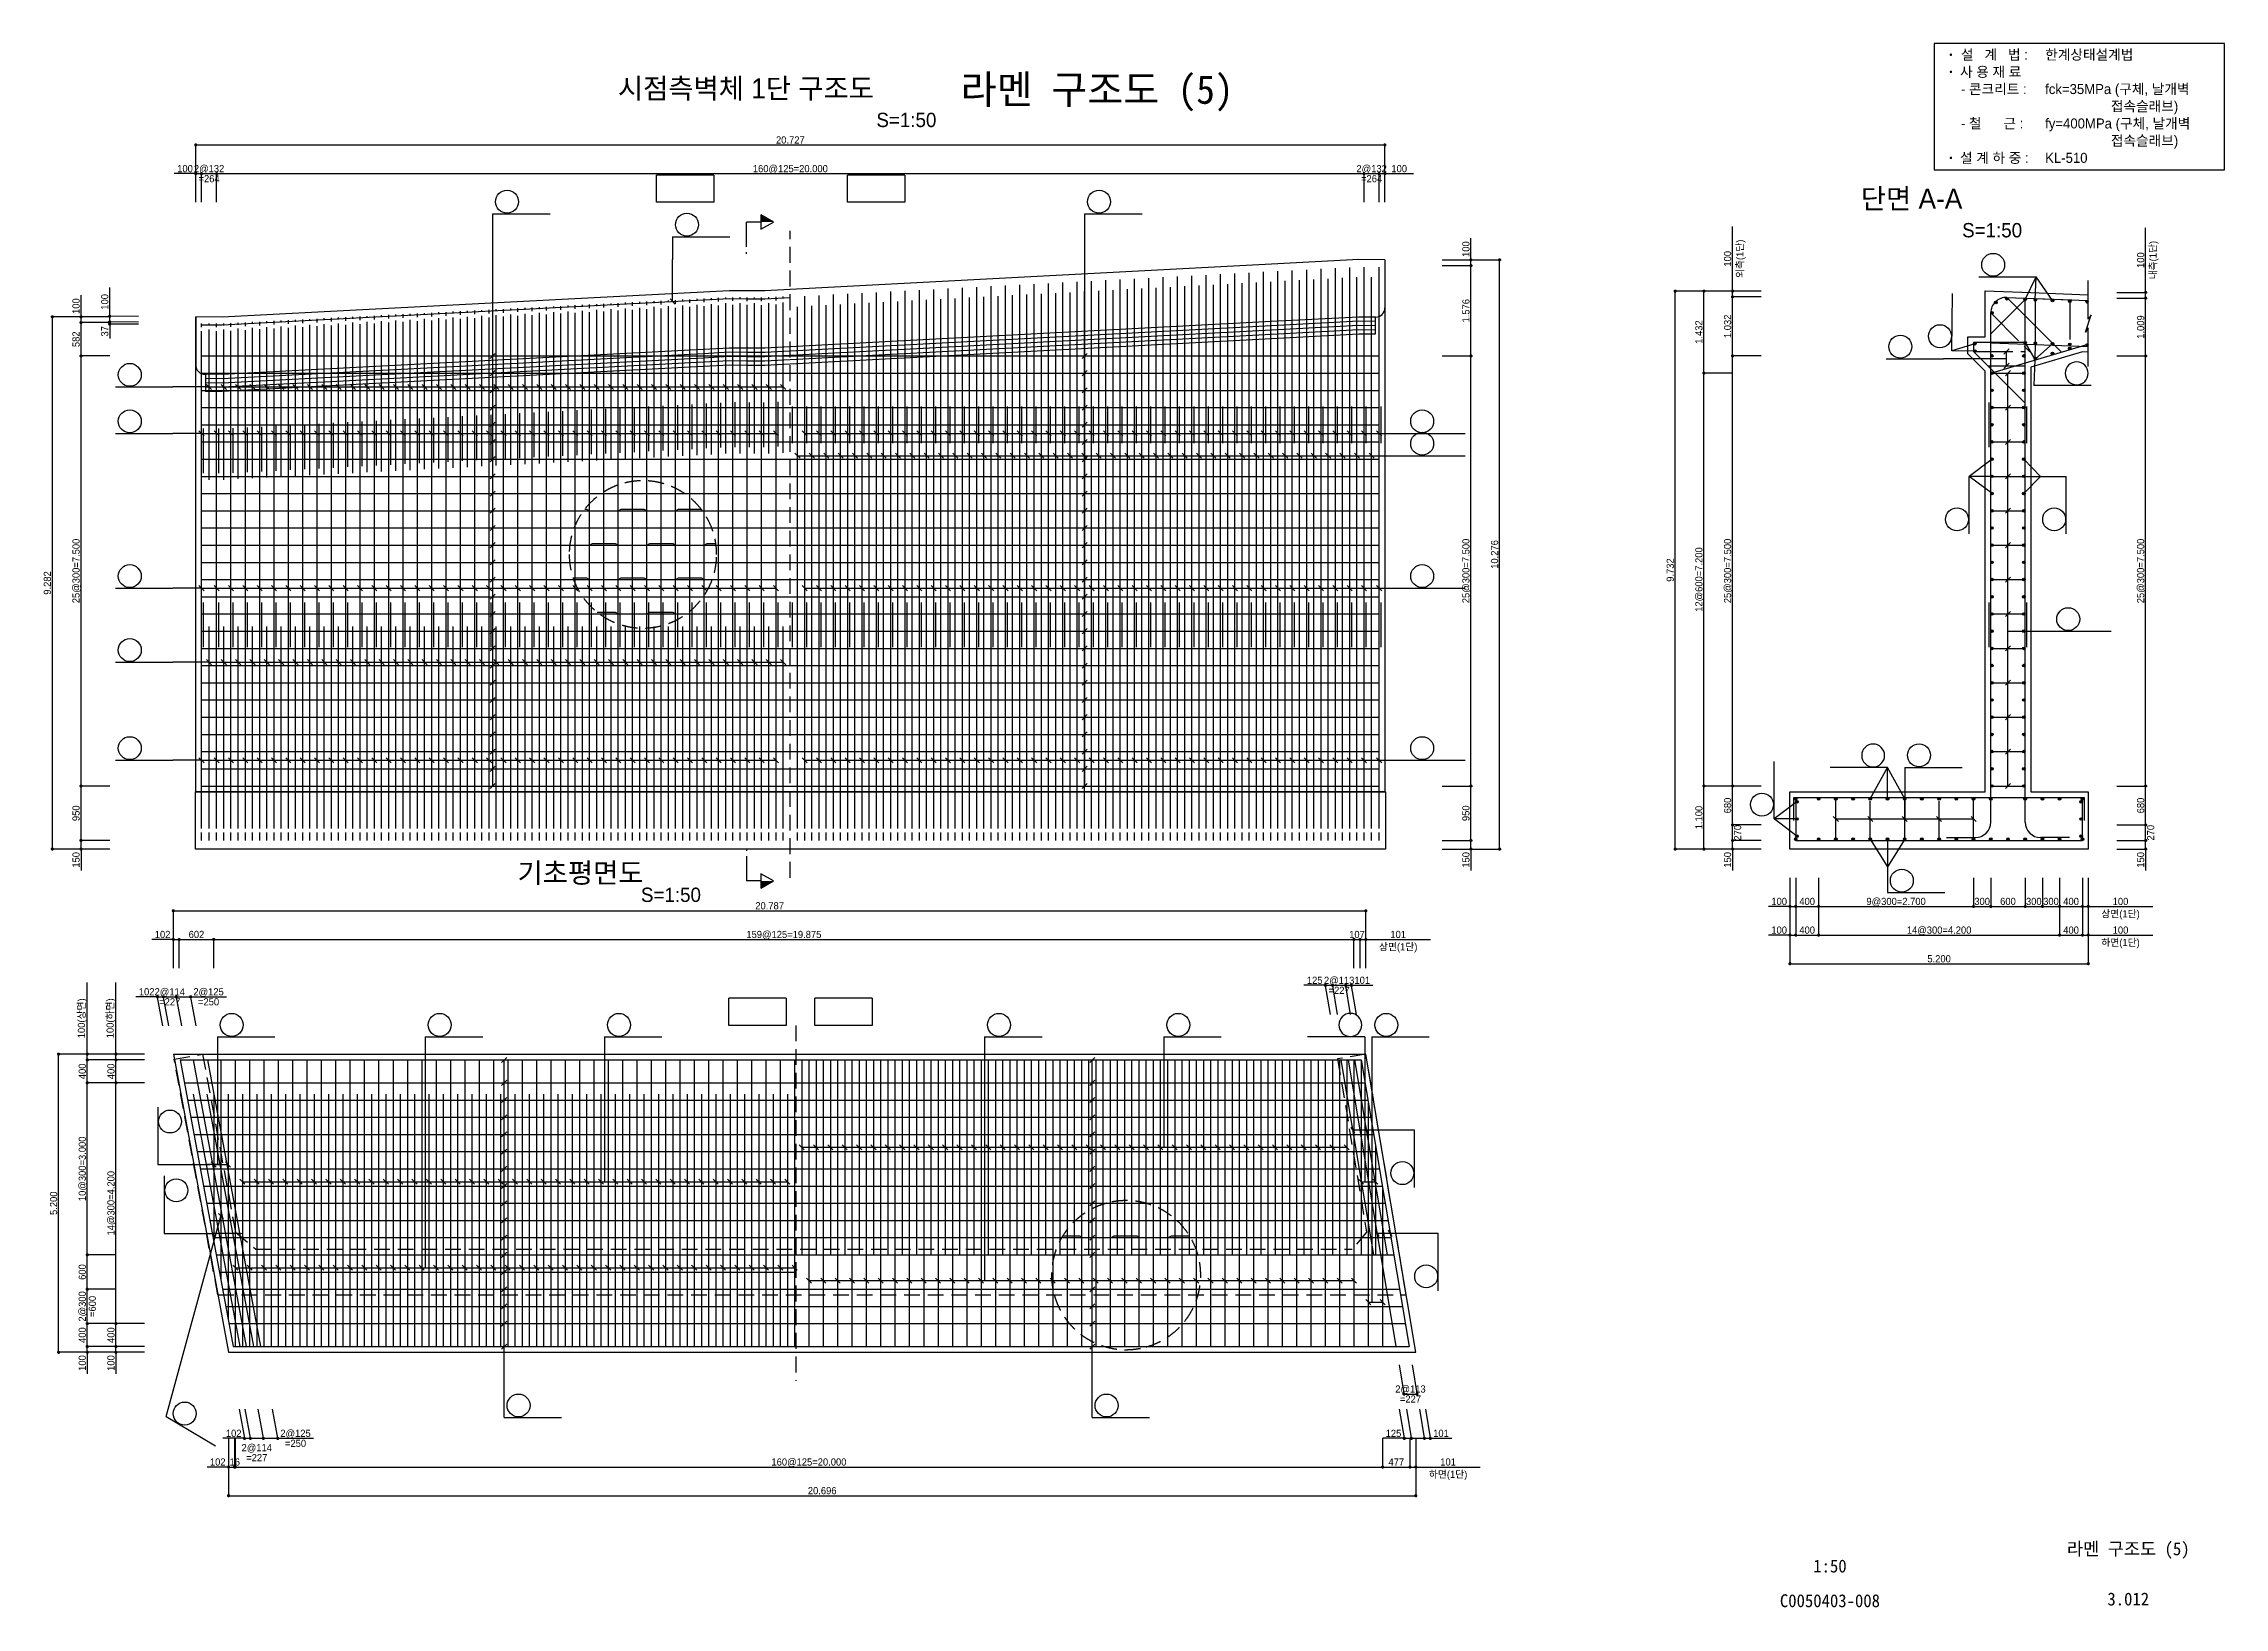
# Model space of a CAD drawing. Extents: x 2629709 to 3675628, y 1179 to 102095.
# Drawn here: x 3149186 to 3187198, y 1179 to 28450 of the extents above; entities that cross this region are included whole.
import ezdxf
from ezdxf.enums import TextEntityAlignment as Align

# ---------------------------------------------------------------- set-up
doc = ezdxf.new("R2010")
doc.units = 0
doc.header["$LTSCALE"] = 550
doc.header["$MEASUREMENT"] = 0
for name, pattern in [('A-DASHD01', [0.75, 0.5, -0.25]), ('HIDDEN', [0.375, 0.25, -0.125]), ('LDASHDOT', [2, 1.25, -0.25, 0.25, -0.25])]:
    doc.linetypes.add(name, pattern=pattern)
doc.layers.get('0').update_dxf_attribs({"linetype": 'CONTINUOUS'})
for name, color, linetype in [('CS-CNTL', 1, 'A-DASHD01'), ('CS-CONC-MAJR', 4, 'CONTINUOUS'), ('CS-CONC-MINR', 3, 'A-DASHD01'), ('CS-CUTL', 1, 'CONTINUOUS'), ('CS-DIML', 1, 'CONTINUOUS'), ('CS-DIMT', 3, 'CONTINUOUS'), ('CS-LEAT', 7, 'CONTINUOUS'), ('CS-MISC', 3, 'CONTINUOUS'), ('CS-NOTE', 3, 'CONTINUOUS'), ('CS-RBAR-EREC', 6, 'CONTINUOUS'), ('CS-RBAR-MAJR', 6, 'CONTINUOUS'), ('CS-SYMB', 3, 'CONTINUOUS'), ('CS-SYMB-LIN3', 1, 'CONTINUOUS'), ('CS-TEXT', 3, 'CONTINUOUS'), ('CZ-TEX1', 6, 'CONTINUOUS'), ('CZ-TEX2', 3, 'CONTINUOUS'), ('TITLE-TEXT', 7, 'CONTINUOUS')]:
    doc.layers.add(name, color=color, linetype=linetype)
doc.styles.add('A_STANDARD', font='Dotum.ttf')
doc.styles.add('TB_TEXT', font='DotumChe.ttf')
doc.styles.add('TEXT_TBLT', font='txt_____.ttf', dxfattribs={"height": 0.125})
doc.styles.add('돋움', font='Dotum.ttf')

msp = doc.modelspace()

# ---------------------------------------------------------------- texts
at = {"layer": 'CS-DIMT', "style": 'A_STANDARD'}
for s, p in [('20.727', (3162202, 26707)), ('20.727', (3162202, 26707)), ('100', (3151651, 26207)), ('100', (3151651, 26207)), ('2@132', (3152070, 26207)), ('2@132', (3152070, 26207)), ('160@125=20.000', (3162202, 26207)), ('160@125=20.000', (3162202, 26207)), ('2@132', (3172334, 26207)), ('2@132', (3172334, 26207)), ('100', (3172815, 26207)), ('100', (3172815, 26207)), ('100', (3179438, 13428)), ('400', (3179926, 13428)), ('9@300=2.700', (3181476, 13428)), ('300', (3182976, 13428)), ('600', (3183426, 13428)), ('300', (3183876, 13428)), ('300', (3184176, 13428)), ('400', (3184526, 13428)), ('100', (3185388, 13428)), ('100', (3179438, 12928)), ('400', (3179926, 12928)), ('14@300=4.200', (3182226, 12928)), ('400', (3184526, 12928)), ('100', (3185388, 12928)), ('5.200', (3182226, 12428))]:
    msp.add_text(s, height=125, dxfattribs=at).set_placement(p, align=Align.CENTER)
for s, p in [('=264', (3152070, 26157)), ('=264', (3152070, 26157)), ('=264', (3172334, 26157)), ('=264', (3172334, 26157)), ('상면(1단)', (3185388, 13337)), ('하면(1단)', (3185388, 12837))]:
    msp.add_text(s, height=125, dxfattribs=at).set_placement(p, align=Align.TOP_CENTER)
for s, rotation, p in [('100', 90, (3174040, 24866)), ('100', 90, (3178601, 24697)), ('100', 90, (3185801, 24674)), ('100', 90, (3149813, 23872)), ('100', 90, (3150313, 23946)), ('1.576', 90, (3174040, 23791)), ('1.432', 90, (3178101, 23419)), ('1.032', 90, (3178601, 23519)), ('1.009', 90, (3185801, 23507)), ('582', 90, (3149813, 23294)), ('37', 90, (3150313, 23433)), ('25@300=7.500', 90, (3149813, 19253)), ('25@300=7.500', 90, (3174040, 19253)), ('10.276', 90, (3174540, 19541)), ('25@300=7.500', 90, (3178601, 19253)), ('25@300=7.500', 90, (3185801, 19253)), ('9.732', 90, (3177601, 19269)), ('12@600=7.200', 90, (3178101, 19103)), ('9.282', 90, (3149313, 19044)), ('680', 90, (3178601, 15163)), ('680', 90, (3185801, 15163)), ('950', 90, (3149813, 15028)), ('950', 90, (3174040, 15028)), ('1.100', 90, (3178101, 14953)), ('150', 90, (3149813, 14215)), ('150', 90, (3174040, 14215)), ('150', 90, (3178601, 14215)), ('150', 90, (3185801, 14215)), ('20.787', 360, (3161841, 13352)), ('102', 360, (3151260, 12852)), ('602', 360, (3151850, 12852)), ('159@125=19.875', 360, (3162089, 12852)), ('107', 360, (3172079, 12852)), ('101', 360, (3172797, 12852)), ('125', 360, (3171342, 12052)), ('2@113', 360, (3171768, 12052)), ('101', 360, (3172171, 12052)), ('100(상면)', 450, (3149907, 11452)), ('100(하면)', 450, (3150407, 11452)), ('102', 360, (3150982, 11852)), ('2@114', 360, (3151385, 11852)), ('2@125', 360, (3152061, 11852)), ('400', 450, (3149922, 10527)), ('400', 450, (3150422, 10527)), ('10@300=3.000', 450, (3149922, 8827)), ('14@300=4.200', 450, (3150422, 8227)), ('5.200', 450, (3149422, 8227)), ('600', 450, (3149922, 7027)), ('2@300', 450, (3149922, 6427)), ('400', 450, (3149922, 5927)), ('400', 450, (3150422, 5927)), ('100', 450, (3149922, 5440)), ('100', 450, (3150422, 5440)), ('2@113', 360, (3173011, 4925)), ('102', 360, (3152499, 4152)), ('2@125', 360, (3153577, 4152)), ('125', 360, (3172715, 4152)), ('101', 360, (3173543, 4152)), ('2@114', 360, (3152901, 3902)), ('102', 360, (3152221, 3652)), ('16', 360, (3152518, 3652)), ('160@125=20.000', 360, (3162526, 3652)), ('477', 360, (3172765, 3652)), ('101', 360, (3173667, 3652)), ('20.696', 360, (3162757, 3152))]:
    msp.add_text(s, height=125, rotation=rotation, dxfattribs=at).set_placement(p, align=Align.CENTER)
for s, rotation, p in [('외측(1단)', 90, (3178691, 24697)), ('내측(1단)', 90, (3185891, 24674)), ('270', 90, (3178651, 14688)), ('270', 90, (3185851, 14688)), ('상면(1단)', 360, (3172797, 12762)), ('=227', 360, (3151385, 11802)), ('=250', 360, (3152061, 11802)), ('=227', 360, (3171768, 12002)), ('=600', 450, (3149972, 6427)), ('=227', 360, (3173011, 4875)), ('=227', 360, (3152901, 3852)), ('=250', 360, (3153577, 4102)), ('하면(1단)', 360, (3173667, 3562))]:
    msp.add_text(s, height=125, rotation=rotation, dxfattribs=at).set_placement(p, align=Align.TOP_CENTER)
at = {"layer": 'CZ-TEX1', "style": 'A_STANDARD'}
for s, p in [('시점측벽체 1단 구조도', (3161427, 27494)), ('단면 A-A', (3181746, 25571)), ('기초평면도', (3158544, 13814))]:
    msp.add_text(s, height=350, dxfattribs=at).set_placement(p, align=Align.CENTER)
at = {"layer": 'CZ-TEX2', "style": 'A_STANDARD'}
for p in [(3163702, 26994), (3182627, 25071), (3159598, 13481)]:
    msp.add_text('S=1:50', height=250, dxfattribs=at).set_placement(p)
at = {"layer": 'TITLE-TEXT', "style": 'TB_TEXT'}
for s, height, p in [('라멘 구조도 (5)', 500, (3167548, 27650)), ('라멘 구조도 (5)', 225, (3185523, 2200)), ('1:50', 225, (3180323, 1900)), ('C0050403-008', 225, (3180323, 1295)), ('3.012', 225, (3185523, 1325))]:
    msp.add_text(s, height=height, dxfattribs=at).set_placement(p, align=Align.MIDDLE_CENTER)

# ---------------------------------------------------------------- blocks, each defined once
blk = doc.blocks.new('CXLEATK')
at = {"layer": 'CS-MISC'}
blk.add_line((-0.883885, 0.883882), (0.883882, -0.883882), dxfattribs=at)
blk = doc.blocks.new('CSBNUM1')
at = {"layer": 'CS-SYMB-LIN3'}
blk.add_line((0, 0), (20, 0), dxfattribs=at)
blk.add_circle((5, 4.2), 4, dxfattribs=at)
at = {"layer": 'CS-TEXT', "style": 'A_STANDARD', "flags": 1}
blk.add_attdef('RB_NO', text='', height=2.5, dxfattribs=at).set_placement((5, 4.2), align=Align.MIDDLE)
for tag, p in [('RB_DIA', (11.5, 1.5)), ('RB_LEN', (1.739, -3.958874))]:
    blk.add_attdef(tag, p, '', height=2.5, dxfattribs=at)
blk = doc.blocks.new('CSNUM1-KCFIT')
at = {"layer": 'CS-SYMB-LIN3'}
blk.add_line((0, 0), (20, 0), dxfattribs=at)
blk.add_circle((5, 4.2), 4, dxfattribs=at)
at = {"layer": 'CS-TEXT', "style": 'A_STANDARD', "width": 1.529584, "flags": 1}
blk.add_attdef('RB_NO', text='', height=2.5, dxfattribs=at).set_placement((1.604173, 2.917017), (8.341627, 2.917017), align=Align.FIT)
at = {"layer": 'CS-TEXT', "style": 'A_STANDARD', "flags": 1}
for tag, p in [('RB_DIA', (11.5, 1.5)), ('RB_LEN', (1.739, -3.958874))]:
    blk.add_attdef(tag, p, '', height=2.5, dxfattribs=at)
blk = doc.blocks.new('HGPOSMARK')
at = {"layer": 'CS-SYMB-LIN3'}
for p, q in [((-10, 0), (-10, 9.5)), ((10, 9.5), (-10, 9.5)), ((10, 9.5), (10, 0)), ((10, 0), (-10, 0))]:
    blk.add_line(p, q, dxfattribs=at)
at = {"layer": 'CZ-TEX2', "style": 'A_STANDARD', "flags": 1}
blk.add_attdef('DIR', text='', height=4, dxfattribs=at).set_placement((0, 2.515218), align=Align.CENTER)
blk = doc.blocks.new('CXDECDL-H')
at = {"color": 6}
for p, q in [((-11.098049, 4.986941), (-11.098049, 0)), ((-2.483991, 0), (-11.098049, 0)), ((0, 0), (-0.601318, 0))]:
    blk.add_line(p, q, dxfattribs=at)
at = {"color": 3}
blk.add_lwpolyline([(-11.098049, 9.406796), (-13.598049, 4.986941), (-8.598049, 4.986941), (-11.098049, 9.406796)], dxfattribs=at)
at = {"color": 2}
blk.add_solid([(-11.098049, 9.406796), (-11.098049, 9.406796), (-11.098049, 4.986941), (-13.598049, 4.986941)], dxfattribs=at)
at = {"color": 6, "style": 'TEXT_TBLT', "flags": 1}
blk.add_attdef('SMKV', text='', height=2.5, rotation=90, dxfattribs=at).set_placement((-11.04837, 14.211395), align=Align.MIDDLE)
blk.add_attdef('SMKH', text='', height=2.5, rotation=180, dxfattribs=at).set_placement((-11.115478, 14.853699), align=Align.CENTER)
blk = doc.blocks.new('CXDECDR-H')
at = {"color": 6}
for p, q in [((0, 0), (0.601318, 0)), ((2.483991, 0), (11.098049, 0)), ((11.098049, 4.986941), (11.098049, 0))]:
    blk.add_line(p, q, dxfattribs=at)
at = {"color": 3}
blk.add_lwpolyline([(11.098049, 9.406796), (8.598049, 4.986941), (13.598049, 4.986941), (11.098049, 9.406796)], dxfattribs=at)
at = {"color": 2}
blk.add_solid([(11.098049, 9.406796), (11.098049, 9.406796), (11.098049, 4.986941), (13.598049, 4.986941)], dxfattribs=at)
at = {"color": 6, "style": 'TEXT_TBLT', "flags": 1}
blk.add_attdef('SMKV', text='', height=2.5, rotation=90, dxfattribs=at).set_placement((11.08062, 14.211395), align=Align.MIDDLE)
blk.add_attdef('SMKH', text='', height=2.5, rotation=180, dxfattribs=at).set_placement((11.08062, 14.853699), align=Align.CENTER)
blk = doc.blocks.new('CXDIMDT2')
at = {"layer": 'CS-MISC', "const_width": 0.5}
blk.add_lwpolyline([(0.25, 0, 1), (-0.25, 0, 1)], format="xyb", close=True, dxfattribs=at)
blk = doc.blocks.new('CSBSEC1')
at = {"layer": 'CS-RBAR-MAJR', "const_width": 0.45}
blk.add_lwpolyline([(0.225, 0, 1), (-0.225, 0, 1)], format="xyb", close=True, dxfattribs=at)
at = {"layer": 'CS-RBAR-MAJR'}
blk.add_circle((0, 0), 0.45, dxfattribs=at)
blk = doc.blocks.new('A$Cc22b2ba3')
at = {"layer": 'CS-LEAT', "linetype": 'ByBlock'}
blk.add_lwpolyline([(-10615, -4900), (-500, -4900), (-500, -500), (-10615, -500)], close=True, dxfattribs=at)
at = {"layer": 'CS-NOTE', "linetype": 'ByBlock', "const_width": 43.7}
for points in [[(-10054, -887, 1), (-10011, -887, 1)], [(-10054, -1487, 1), (-10011, -1487, 1)], [(-10054, -4487, 1), (-10011, -4487, 1)]]:
    blk.add_lwpolyline(points, format="xyb", close=True, dxfattribs=at)
at = {"layer": 'CS-NOTE', "linetype": 'ByBlock', "style": '돋움'}
for s, p in [('설   계   법 : ', (-9684, -1060)), ('한계상태설계법', (-6747, -1060)), ('사 용 재 료', (-9716, -1660)), ('- 콘크리트 :', (-9684, -2260)), ('fck=35MPa (구체, 날개벽', (-6747, -2260)), ('                  접속슬래브)', (-6747, -2860)), ('- 철      근 :', (-9684, -3460)), ('fy=400MPa (구체, 날개벽', (-6747, -3460)), ('                  접속슬래브)', (-6747, -4060)), ('설 계 하 중 :', (-9716, -4660)), ('KL-510', (-6747, -4660))]:
    blk.add_text(s, height=350, dxfattribs=at).set_placement(p)

# ---------------------------------------------------------------- linework, layer by layer
at = {"layer": 'CS-CNTL', "linetype": 'A-DASHD01'}
for p, q in [((3162201, 13903), (3162201, 25182)), ((3162299, 11327), (3162299, 5127))]:
    msp.add_line(p, q, dxfattribs=at)
at = {"layer": 'CS-CNTL'}
for start, end in [(0, 180), (180, 0)]:
    msp.add_arc((3159632, 19542), 1285, start, end, dxfattribs=at)
at = {"layer": 'CS-CNTL', "linetype": 'A-DASHD01'}
for start, end in [(105.2508, 285.2508), (285.2508, 105.2508)]:
    msp.add_arc((3168055, 6973), 1300, start, end, dxfattribs=at)
at = {"layer": 'CS-CONC-MAJR'}
for p, q in [((3170587, 24601), (3161758, 24136)), ((3172109, 24682), (3170587, 24601)), ((3172565, 24679), (3172109, 24682)), ((3172565, 24679), (3172565, 15403)), ((3172565, 24679), (3172565, 23840)), ((3160686, 24117), (3154077, 23773)), ((3161138, 24141), (3160686, 24117)), ((3161448, 24138), (3161138, 24141)), ((3161758, 24136), (3161448, 24138)), ((3183026, 24138), (3183826, 24108)), ((3183026, 23338), (3183026, 24138)), ((3183826, 24108), (3184826, 24069)), ((3151838, 15403), (3151838, 23685)), ((3152296, 23681), (3151838, 23685)), ((3151838, 23685), (3151838, 22843)), ((3154077, 23773), (3152296, 23681)), ((3170587, 23601), (3161758, 23136)), ((3172109, 23682), (3170587, 23601)), ((3172109, 23607), (3170587, 23526)), ((3172404, 23680), (3172109, 23682)), ((3172398, 23605), (3172109, 23607)), ((3172398, 23680), (3172398, 23380)), ((3170587, 23526), (3161758, 23061)), ((3170587, 23451), (3161758, 22986)), ((3170587, 23376), (3161758, 22911)), ((3170587, 23301), (3161758, 22836)), ((3172109, 23532), (3170587, 23451)), ((3172109, 23457), (3170587, 23376)), ((3172109, 23382), (3170587, 23301)), ((3172398, 23530), (3172109, 23532)), ((3172398, 23455), (3172109, 23457)), ((3172398, 23380), (3172109, 23382)), ((3182726, 23338), (3183026, 23338)), ((3182726, 23038), (3182726, 23338)), ((3160686, 23117), (3154077, 22773)), ((3160686, 23042), (3154077, 22698)), ((3160686, 22967), (3154077, 22623)), ((3160686, 22892), (3154077, 22548)), ((3160686, 22817), (3154077, 22473)), ((3161138, 23141), (3160686, 23117)), ((3161138, 23066), (3160686, 23042)), ((3161138, 22991), (3160686, 22967)), ((3161138, 22916), (3160686, 22892)), ((3161138, 22841), (3160686, 22817)), ((3161448, 23138), (3161138, 23141)), ((3161448, 23063), (3161138, 23066)), ((3161448, 22988), (3161138, 22991)), ((3161448, 22913), (3161138, 22916)), ((3161448, 22838), (3161138, 22841)), ((3161758, 23136), (3161448, 23138)), ((3161758, 23061), (3161448, 23063)), ((3161758, 22986), (3161448, 22988)), ((3161758, 22911), (3161448, 22913)), ((3161758, 22836), (3161448, 22838)), ((3183026, 22738), (3182726, 23038)), ((3184725, 23073), (3183826, 22808)), ((3183826, 22808), (3183826, 15403)), ((3184826, 23069), (3184725, 23073)), ((3152296, 22681), (3151997, 22683)), ((3152006, 22683), (3152006, 22383)), ((3152296, 22606), (3152006, 22608)), ((3152296, 22531), (3152006, 22533)), ((3152296, 22456), (3152006, 22458)), ((3154077, 22773), (3152296, 22681)), ((3154077, 22698), (3152296, 22606)), ((3154077, 22623), (3152296, 22531)), ((3154077, 22548), (3152296, 22456)), ((3154077, 22473), (3152296, 22381)), ((3183026, 15403), (3183026, 22738)), ((3152296, 22381), (3152006, 22383)), ((3151833, 14403), (3151833, 15403)), ((3151833, 15403), (3172574, 15403)), ((3162202, 15403), (3151838, 15403)), ((3172565, 15403), (3162202, 15403)), ((3172574, 15403), (3172574, 14403)), ((3179626, 15403), (3183026, 15403)), ((3179626, 14403), (3179626, 15403)), ((3183826, 15403), (3184826, 15403)), ((3184826, 15403), (3184826, 14403)), ((3172574, 14403), (3151833, 14403)), ((3184826, 14403), (3179626, 14403)), ((3151447, 10827), (3152409, 5627)), ((3151447, 10827), (3172234, 10827)), ((3173104, 5627), (3172234, 10827)), ((3152409, 5627), (3173104, 5627))]:
    msp.add_line(p, q, dxfattribs=at)
for centre, start, end in [((3172405, 23840), 269.6503, 0), ((3151998, 22843), 180, 269.5773)]:
    msp.add_arc(centre, 160, start, end, dxfattribs=at)
at = {"layer": 'CS-CONC-MINR'}
for p, q in [((3151464, 10737), (3151954, 10827)), ((3152224, 6627), (3151464, 10737)), ((3151956, 10827), (3152530, 7722)), ((3172234, 10827), (3171741, 10745)), ((3171741, 10745), (3172247, 7723)), ((3172937, 6627), (3172234, 10827)), ((3152530, 7722), (3152884, 7427)), ((3172247, 7723), (3171996, 7427)), ((3152884, 7427), (3171996, 7427)), ((3152224, 6627), (3172937, 6627))]:
    msp.add_line(p, q, dxfattribs=at)
at = {"layer": 'CS-CUTL'}
for p, q in [((3184826, 23644), (3184826, 24319)), ((3184776, 23419), (3184876, 23719)), ((3184876, 23719), (3184826, 23644)), ((3184826, 23494), (3184776, 23419)), ((3184826, 22819), (3184826, 23494))]:
    msp.add_line(p, q, dxfattribs=at)
at = {"layer": 'CS-DIML'}
for p, q in [((3151838, 26182), (3151838, 26707)), ((3151838, 26182), (3151838, 26707)), ((3151838, 26682), (3172565, 26682)), ((3151838, 26682), (3172565, 26682)), ((3172565, 26182), (3172565, 26707)), ((3172565, 26182), (3172565, 26707)), ((3151838, 26182), (3151463, 26182)), ((3151838, 26182), (3151463, 26182)), ((3151838, 25682), (3151838, 26207)), ((3151838, 25682), (3151838, 26207)), ((3151838, 26182), (3151938, 26182)), ((3151838, 26182), (3151938, 26182)), ((3151938, 25682), (3151938, 26207)), ((3151938, 25682), (3151938, 26207)), ((3151938, 26182), (3152202, 26182)), ((3151938, 26182), (3152202, 26182)), ((3152202, 25682), (3152202, 26207)), ((3152202, 25682), (3152202, 26207)), ((3152202, 26182), (3172202, 26182)), ((3152202, 26182), (3172202, 26182)), ((3172202, 25682), (3172202, 26207)), ((3172202, 25682), (3172202, 26207)), ((3172202, 26182), (3172465, 26182)), ((3172202, 26182), (3172465, 26182)), ((3172465, 25682), (3172465, 26207)), ((3172465, 25682), (3172465, 26207)), ((3172465, 26182), (3172565, 26182)), ((3172465, 26182), (3172565, 26182)), ((3172565, 25682), (3172565, 26207)), ((3172565, 25682), (3172565, 26207)), ((3172565, 26182), (3173065, 26182)), ((3172565, 26182), (3173065, 26182)), ((3157014, 23003), (3157014, 25482)), ((3167333, 23003), (3167333, 25482)), ((3178626, 24134), (3178626, 25259)), ((3185826, 24111), (3185826, 25236)), ((3160149, 25082), (3160149, 24682)), ((3174065, 24679), (3174065, 25054)), ((3160149, 23952), (3160149, 24682)), ((3173565, 24679), (3174090, 24679)), ((3173565, 24579), (3174090, 24579)), ((3174065, 24579), (3174065, 24679)), ((3174065, 24679), (3174590, 24679)), ((3174065, 23003), (3174065, 24579)), ((3174565, 14403), (3174565, 24679)), ((3183726, 23989), (3183918, 24382)), ((3183903, 23982), (3183918, 24382)), ((3184203, 23971), (3183918, 24382)), ((3149838, 23685), (3149838, 24060)), ((3150338, 23696), (3150338, 24196)), ((3178126, 24134), (3177601, 24134)), ((3177626, 14403), (3177626, 24134)), ((3178626, 24134), (3178101, 24134)), ((3178126, 22703), (3178126, 24134)), ((3179126, 24134), (3178601, 24134)), ((3179126, 24034), (3178601, 24034)), ((3178626, 24034), (3178626, 24134)), ((3178626, 23003), (3178626, 24034)), ((3185326, 24111), (3185851, 24111)), ((3185326, 24011), (3185851, 24011)), ((3185826, 24011), (3185826, 24111)), ((3185826, 23003), (3185826, 24011)), ((3149838, 23685), (3149313, 23685)), ((3149338, 14403), (3149338, 23685)), ((3150338, 23685), (3149813, 23685)), ((3150338, 23585), (3149813, 23585)), ((3149838, 23585), (3149838, 23685)), ((3149838, 23003), (3149838, 23585)), ((3150838, 23692), (3150313, 23696)), ((3150838, 23592), (3150313, 23596)), ((3150338, 23596), (3150338, 23696)), ((3150338, 23558), (3150338, 23596)), ((3150838, 23555), (3150313, 23559)), ((3150338, 23558), (3150338, 23308)), ((3182848, 23216), (3182447, 23094)), ((3183726, 23234), (3183892, 22940)), ((3183903, 23227), (3183892, 22940)), ((3184203, 23216), (3183892, 22940)), ((3150338, 23003), (3149813, 23003)), ((3149838, 15503), (3149838, 23003)), ((3157014, 15503), (3157014, 23003)), ((3167333, 15503), (3167333, 23003)), ((3173565, 23003), (3174090, 23003)), ((3174065, 15503), (3174065, 23003)), ((3179126, 23003), (3178601, 23003)), ((3178626, 15503), (3178626, 23003)), ((3183401, 22955), (3182301, 22955)), ((3182847, 23088), (3182447, 23094)), ((3183401, 22830), (3183401, 23080)), ((3183892, 22940), (3183875, 22490)), ((3185326, 23003), (3185851, 23003)), ((3185826, 15503), (3185826, 23003)), ((3152070, 22463), (3151438, 22463)), ((3152070, 22463), (3162077, 22463)), ((3178626, 22703), (3178101, 22703)), ((3178126, 15503), (3178126, 22703)), ((3183426, 15503), (3183426, 22703)), ((3151938, 21653), (3151438, 21653)), ((3151938, 21653), (3161952, 21653)), ((3162452, 21653), (3172465, 21653)), ((3172465, 21653), (3172965, 21653)), ((3162327, 21263), (3172334, 21263)), ((3172334, 21263), (3172965, 21263)), ((3183148, 21203), (3182748, 20903)), ((3183703, 21203), (3183991, 20903)), ((3183148, 20903), (3182748, 20903)), ((3183148, 20603), (3182748, 20903)), ((3183703, 20903), (3183991, 20903)), ((3183703, 20603), (3183991, 20903)), ((3183991, 20903), (3184441, 20903)), ((3151938, 18953), (3151438, 18953)), ((3151938, 18953), (3161952, 18953)), ((3162452, 18953), (3172465, 18953)), ((3172465, 18953), (3172965, 18953)), ((3183426, 18203), (3184226, 18203)), ((3152070, 17663), (3151438, 17663)), ((3152070, 17663), (3162077, 17663)), ((3151938, 15953), (3151438, 15953)), ((3151938, 15953), (3161952, 15953)), ((3162452, 15953), (3172465, 15953)), ((3172465, 15953), (3172965, 15953)), ((3181026, 15280), (3181326, 15825)), ((3181326, 15280), (3181326, 15825)), ((3181626, 15280), (3181326, 15825)), ((3181626, 15828), (3181626, 14928)), ((3150338, 15503), (3149813, 15503)), ((3149838, 14553), (3149838, 15503)), ((3173565, 15503), (3174090, 15503)), ((3174065, 14553), (3174065, 15503)), ((3178626, 15503), (3178101, 15503)), ((3178126, 14403), (3178126, 15503)), ((3179126, 15503), (3178601, 15503)), ((3178626, 14823), (3178626, 15503)), ((3179748, 15228), (3179348, 14928)), ((3185326, 15503), (3185851, 15503)), ((3185826, 14823), (3185826, 15503)), ((3179748, 14628), (3179348, 14928)), ((3179748, 14928), (3179348, 14928)), ((3180426, 14928), (3182826, 14928)), ((3150338, 14553), (3149813, 14553)), ((3149838, 14403), (3149838, 14553)), ((3173565, 14553), (3174090, 14553)), ((3174065, 14403), (3174065, 14553)), ((3179126, 14823), (3178601, 14823)), ((3179126, 14553), (3178601, 14553)), ((3178626, 14553), (3178626, 14823)), ((3178626, 14403), (3178626, 14553)), ((3181026, 14575), (3181326, 14093)), ((3181326, 14575), (3181326, 14093)), ((3181626, 14575), (3181326, 14093)), ((3185326, 14823), (3185851, 14823)), ((3185326, 14553), (3185851, 14553)), ((3185826, 14553), (3185826, 14823)), ((3185826, 14403), (3185826, 14553)), ((3149838, 14403), (3149313, 14403)), ((3150338, 14403), (3149813, 14403)), ((3149838, 14403), (3149838, 14028)), ((3173565, 14403), (3174090, 14403)), ((3174065, 14403), (3174065, 14028)), ((3174065, 14403), (3174590, 14403)), ((3178126, 14403), (3177601, 14403)), ((3178626, 14403), (3178101, 14403)), ((3179126, 14403), (3178601, 14403)), ((3178626, 14403), (3178626, 14028)), ((3181326, 14093), (3181326, 13643)), ((3185326, 14403), (3185851, 14403)), ((3185826, 14403), (3185826, 14028)), ((3179626, 13903), (3179626, 13378)), ((3179726, 13903), (3179726, 13378)), ((3180126, 13903), (3180126, 13378)), ((3182826, 13903), (3182826, 13378)), ((3183126, 13903), (3183126, 13378)), ((3183726, 13903), (3183726, 13378)), ((3184026, 13903), (3184026, 13378)), ((3184326, 13903), (3184326, 13378)), ((3184726, 13903), (3184726, 13378)), ((3184826, 13903), (3184826, 13378)), ((3151447, 12827), (3151447, 13352)), ((3151447, 13327), (3172234, 13327)), ((3172234, 12827), (3172234, 13352)), ((3179626, 13403), (3179251, 13403)), ((3179626, 13403), (3179726, 13403)), ((3179626, 13403), (3179626, 12878)), ((3179726, 13403), (3180126, 13403)), ((3179726, 13403), (3179726, 12878)), ((3180126, 13403), (3182826, 13403)), ((3180126, 13403), (3180126, 12878)), ((3182826, 13403), (3183126, 13403)), ((3183126, 13403), (3183726, 13403)), ((3183726, 13403), (3184026, 13403)), ((3184026, 13403), (3184326, 13403)), ((3184326, 13403), (3184726, 13403)), ((3184326, 13403), (3184326, 12878)), ((3184726, 13403), (3184826, 13403)), ((3184726, 13403), (3184726, 12878)), ((3184826, 13403), (3185951, 13403)), ((3184826, 13403), (3184826, 12878)), ((3151447, 12827), (3151072, 12827)), ((3151447, 12327), (3151447, 12852)), ((3151447, 12827), (3151549, 12827)), ((3151549, 12327), (3151549, 12852)), ((3151549, 12827), (3152151, 12827)), ((3152151, 12327), (3152151, 12852)), ((3152151, 12827), (3172026, 12827)), ((3172026, 12327), (3172026, 12852)), ((3172026, 12827), (3172133, 12827)), ((3172133, 12327), (3172133, 12852)), ((3172133, 12827), (3172234, 12827)), ((3172234, 12327), (3172234, 12852)), ((3172234, 12827), (3173359, 12827)), ((3179626, 12903), (3179251, 12903)), ((3179626, 12903), (3179726, 12903)), ((3179626, 12903), (3179626, 12378)), ((3179726, 12903), (3180126, 12903)), ((3180126, 12903), (3184326, 12903)), ((3184326, 12903), (3184726, 12903)), ((3184726, 12903), (3184826, 12903)), ((3184826, 12903), (3185951, 12903)), ((3184826, 12903), (3184826, 12378)), ((3179626, 12403), (3184826, 12403)), ((3149947, 10827), (3149947, 12077)), ((3150447, 10827), (3150447, 12077)), ((3151170, 11827), (3150795, 11827)), ((3151264, 11319), (3151165, 11852)), ((3151170, 11827), (3151272, 11827)), ((3151366, 11319), (3151267, 11852)), ((3151272, 11827), (3151499, 11827)), ((3151593, 11319), (3151494, 11852)), ((3151499, 11827), (3151749, 11827)), ((3151843, 11319), (3151744, 11852)), ((3151749, 11827), (3152374, 11827)), ((3171530, 12027), (3171155, 12027)), ((3171615, 11521), (3171526, 12052)), ((3171530, 12027), (3171655, 12027)), ((3171740, 11521), (3171651, 12052)), ((3171655, 12027), (3171882, 12027)), ((3171967, 11521), (3171878, 12052)), ((3171882, 12027), (3171983, 12027)), ((3172068, 11521), (3171979, 12052)), ((3171983, 12027), (3172358, 12027)), ((3152214, 11127), (3152214, 8902)), ((3155839, 11127), (3155839, 7102)), ((3158964, 11127), (3158964, 8602)), ((3165589, 11127), (3165589, 6877)), ((3168714, 11127), (3168714, 9202)), ((3172214, 11127), (3172214, 8602)), ((3172339, 11127), (3172339, 6502)), ((3149947, 10827), (3149422, 10827)), ((3149447, 5627), (3149447, 10827)), ((3150447, 10827), (3149922, 10827)), ((3150447, 10727), (3149922, 10727)), ((3149947, 10727), (3149947, 10827)), ((3149947, 10327), (3149947, 10727)), ((3150947, 10827), (3150422, 10827)), ((3150947, 10727), (3150422, 10727)), ((3150447, 10727), (3150447, 10827)), ((3150447, 10327), (3150447, 10727)), ((3157214, 5727), (3157214, 10727)), ((3167464, 5727), (3167464, 10727)), ((3150447, 10327), (3149922, 10327)), ((3149947, 7327), (3149947, 10327)), ((3150947, 10327), (3150422, 10327)), ((3150447, 6127), (3150447, 10327)), ((3162401, 9202), (3171901, 9202)), ((3172241, 9502), (3172003, 9502)), ((3173080, 9502), (3172241, 9502)), ((3151179, 8902), (3152018, 8902)), ((3152257, 8902), (3152018, 8902)), ((3152151, 8902), (3152401, 8902)), ((3152651, 8602), (3162151, 8602)), ((3172151, 8602), (3172401, 8602)), ((3151323, 4505), (3152276, 8002)), ((3151288, 7702), (3152127, 7702)), ((3152604, 7702), (3152127, 7702)), ((3172656, 7702), (3172429, 7702)), ((3173495, 7702), (3172656, 7702)), ((3150447, 7327), (3149922, 7327)), ((3149947, 6727), (3149947, 7327)), ((3152526, 7102), (3162276, 7102)), ((3162526, 6877), (3172026, 6877)), ((3150447, 6727), (3149922, 6727)), ((3149947, 6127), (3149947, 6727)), ((3172276, 6502), (3172526, 6502)), ((3150447, 6127), (3149922, 6127)), ((3149947, 5727), (3149947, 6127)), ((3150947, 6127), (3150422, 6127)), ((3150447, 5727), (3150447, 6127)), ((3150447, 5727), (3149922, 5727)), ((3149947, 5627), (3149947, 5727)), ((3150947, 5727), (3150422, 5727)), ((3150447, 5627), (3150447, 5727)), ((3157214, 4490), (3157214, 5727)), ((3167464, 4490), (3167464, 5727)), ((3149947, 5627), (3149422, 5627)), ((3150447, 5627), (3149922, 5627)), ((3149947, 5627), (3149947, 5252)), ((3150947, 5627), (3150422, 5627)), ((3150447, 5627), (3150447, 5252)), ((3172813, 5407), (3172902, 4875)), ((3173040, 5407), (3173129, 4875)), ((3152592, 4636), (3152691, 4102)), ((3152694, 4636), (3152793, 4102)), ((3152921, 4636), (3153020, 4102)), ((3153171, 4636), (3153270, 4102)), ((3172817, 4634), (3172906, 4102)), ((3172898, 4900), (3173125, 4900)), ((3172942, 4634), (3173031, 4102)), ((3173169, 4634), (3173258, 4102)), ((3173271, 4634), (3173360, 4102)), ((3152686, 4127), (3152311, 4127)), ((3152409, 4127), (3152409, 3602)), ((3152511, 4127), (3152511, 3602)), ((3152526, 4127), (3152526, 3602)), ((3152686, 4127), (3152788, 4127)), ((3152788, 4127), (3153015, 4127)), ((3153015, 4127), (3153265, 4127)), ((3153265, 4127), (3153890, 4127)), ((3172526, 4127), (3172526, 3602)), ((3172902, 4127), (3172527, 4127)), ((3172902, 4127), (3173027, 4127)), ((3173003, 4127), (3173003, 3602)), ((3173027, 4127), (3173254, 4127)), ((3173104, 4127), (3173104, 3602)), ((3173254, 4127), (3173355, 4127)), ((3173355, 4127), (3173730, 4127)), ((3152409, 3627), (3152034, 3627)), ((3152409, 3627), (3152511, 3627)), ((3152409, 3627), (3152409, 3102)), ((3152511, 3627), (3152526, 3627)), ((3152526, 3627), (3172526, 3627)), ((3172526, 3627), (3173003, 3627)), ((3173003, 3627), (3173104, 3627)), ((3173104, 3627), (3174229, 3627)), ((3173104, 3627), (3173104, 3102)), ((3152409, 3127), (3173104, 3127))]:
    msp.add_line(p, q, dxfattribs=at)
at = {"layer": 'CS-RBAR-EREC', "linetype": 'Continuous'}
for p, q in [((3183406, 24024), (3184360, 23070)), ((3183903, 24001), (3183903, 23201)), ((3183076, 22830), (3183726, 22830)), ((3183126, 22703), (3183726, 22703)), ((3183126, 21503), (3183726, 21503)), ((3158619, 20333), (3158651, 20333)), ((3158651, 20333), (3158701, 20303)), ((3159201, 20303), (3159251, 20333)), ((3159251, 20333), (3159651, 20333)), ((3159651, 20333), (3159701, 20303)), ((3160201, 20303), (3160251, 20333)), ((3160251, 20333), (3160645, 20333)), ((3183126, 20303), (3183726, 20303)), ((3158701, 19703), (3158751, 19733)), ((3158751, 19733), (3159151, 19733)), ((3159151, 19733), (3159201, 19703)), ((3159701, 19703), (3159751, 19733)), ((3159751, 19733), (3160151, 19733)), ((3160151, 19733), (3160201, 19703)), ((3160701, 19703), (3160751, 19733)), ((3160751, 19733), (3160902, 19733)), ((3158414, 19133), (3158651, 19133)), ((3158651, 19133), (3158701, 19103)), ((3159201, 19103), (3159251, 19133)), ((3159251, 19133), (3159651, 19133)), ((3159651, 19133), (3159701, 19103)), ((3160201, 19103), (3160251, 19133)), ((3160251, 19133), (3160651, 19133)), ((3160651, 19133), (3160701, 19103)), ((3183126, 19103), (3183726, 19103)), ((3158837, 18533), (3159151, 18533)), ((3159151, 18533), (3159201, 18503)), ((3159701, 18503), (3159751, 18533)), ((3159751, 18533), (3160151, 18533)), ((3160151, 18533), (3160201, 18503)), ((3183126, 17903), (3183726, 17903)), ((3183126, 16703), (3183726, 16703)), ((3180426, 14553), (3180426, 15303)), ((3181626, 14553), (3181626, 15303)), ((3182826, 14553), (3182826, 15303)), ((3183126, 15503), (3183726, 15503)), ((3167771, 8242), (3167794, 8227)), ((3168294, 8227), (3168324, 8245)), ((3166950, 7657), (3167244, 7657)), ((3167244, 7657), (3167294, 7627)), ((3167794, 7627), (3167844, 7657)), ((3167844, 7657), (3168244, 7657)), ((3168244, 7657), (3168294, 7627)), ((3168794, 7627), (3168844, 7657)), ((3168844, 7657), (3169160, 7657))]:
    msp.add_line(p, q, dxfattribs=at)
at = {"layer": 'CS-RBAR-EREC', "linetype": 'LDASHDOT'}
for p, q in [((3184503, 23978), (3184503, 23178)), ((3183126, 23754), (3183936, 22944)), ((3182826, 23080), (3183726, 23080)), ((3183126, 22103), (3183726, 22103)), ((3183126, 20903), (3183726, 20903)), ((3183126, 19703), (3183726, 19703)), ((3183126, 18503), (3183726, 18503)), ((3183126, 17303), (3183726, 17303)), ((3183126, 16103), (3183726, 16103)), ((3181026, 14553), (3181026, 15303)), ((3182226, 14553), (3182226, 15303))]:
    msp.add_line(p, q, dxfattribs=at)
at = {"layer": 'CS-RBAR-EREC'}
for p, q in [((3158488, 21275), (3158488, 22055)), ((3158738, 21288), (3158738, 22068)), ((3158988, 21301), (3158988, 22081)), ((3159238, 21314), (3159238, 22094)), ((3159488, 21327), (3159488, 22107)), ((3159738, 21340), (3159738, 22120)), ((3159988, 21353), (3159988, 22133)), ((3160238, 21366), (3160238, 22146)), ((3160488, 21379), (3160488, 22159)), ((3160738, 21392), (3160738, 22172)), ((3160988, 21405), (3160988, 22185)), ((3161238, 21414), (3161238, 22194)), ((3161488, 21413), (3161488, 22193)), ((3161738, 21411), (3161738, 22191)), ((3161988, 21421), (3161988, 22201)), ((3162238, 21483), (3162238, 22123)), ((3162488, 21483), (3162488, 22123)), ((3162738, 21483), (3162738, 22123)), ((3162988, 21483), (3162988, 22123)), ((3163238, 21483), (3163238, 22123)), ((3163488, 21483), (3163488, 22123)), ((3163738, 21483), (3163738, 22123)), ((3163988, 21483), (3163988, 22123)), ((3164238, 21483), (3164238, 22123)), ((3164488, 21483), (3164488, 22123)), ((3164738, 21483), (3164738, 22123)), ((3164988, 21483), (3164988, 22123)), ((3165238, 21483), (3165238, 22123)), ((3165488, 21483), (3165488, 22123)), ((3165738, 21483), (3165738, 22123)), ((3165988, 21483), (3165988, 22123)), ((3166238, 21483), (3166238, 22123)), ((3166488, 21483), (3166488, 22123)), ((3166738, 21483), (3166738, 22123)), ((3166988, 21483), (3166988, 22123)), ((3167238, 21483), (3167238, 22123)), ((3167488, 21483), (3167488, 22123)), ((3167738, 21483), (3167738, 22123)), ((3167988, 21483), (3167988, 22123)), ((3168238, 21483), (3168238, 22123)), ((3168488, 21483), (3168488, 22123)), ((3168738, 21483), (3168738, 22123)), ((3168988, 21483), (3168988, 22123)), ((3169238, 21483), (3169238, 22123)), ((3169488, 21483), (3169488, 22123)), ((3169738, 21483), (3169738, 22123)), ((3169988, 21483), (3169988, 22123)), ((3170238, 21483), (3170238, 22123)), ((3170488, 21483), (3170488, 22123)), ((3170738, 21483), (3170738, 22123)), ((3170988, 21483), (3170988, 22123)), ((3171238, 21483), (3171238, 22123)), ((3171488, 21483), (3171488, 22123)), ((3171738, 21483), (3171738, 22123)), ((3171988, 21483), (3171988, 22123)), ((3172238, 21483), (3172238, 22123)), ((3172501, 21483), (3172501, 22123)), ((3151974, 20958), (3151974, 21738)), ((3152238, 20956), (3152238, 21736)), ((3152488, 20963), (3152488, 21743)), ((3152738, 20976), (3152738, 21756)), ((3152988, 20989), (3152988, 21769)), ((3153238, 21002), (3153238, 21782)), ((3153488, 21015), (3153488, 21795)), ((3153738, 21028), (3153738, 21808)), ((3153988, 21041), (3153988, 21821)), ((3154238, 21054), (3154238, 21834)), ((3154488, 21067), (3154488, 21847)), ((3154738, 21080), (3154738, 21860)), ((3154988, 21093), (3154988, 21873)), ((3155238, 21106), (3155238, 21886)), ((3155488, 21119), (3155488, 21899)), ((3155738, 21132), (3155738, 21912)), ((3155988, 21145), (3155988, 21925)), ((3156238, 21158), (3156238, 21938)), ((3156488, 21171), (3156488, 21951)), ((3156738, 21184), (3156738, 21964)), ((3156988, 21197), (3156988, 21977)), ((3157238, 21210), (3157238, 21990)), ((3157488, 21223), (3157488, 22003)), ((3157738, 21236), (3157738, 22016)), ((3157988, 21249), (3157988, 22029)), ((3158238, 21262), (3158238, 22042)), ((3151974, 17923), (3151974, 18703)), ((3152238, 17923), (3152238, 18703)), ((3152488, 17923), (3152488, 18703)), ((3152738, 17923), (3152738, 18703)), ((3152988, 17923), (3152988, 18703)), ((3153238, 17923), (3153238, 18703)), ((3153488, 17923), (3153488, 18703)), ((3153738, 17923), (3153738, 18703)), ((3153988, 17923), (3153988, 18703)), ((3154238, 17923), (3154238, 18703)), ((3154488, 17923), (3154488, 18703)), ((3154738, 17923), (3154738, 18703)), ((3154988, 17923), (3154988, 18703)), ((3155238, 17923), (3155238, 18703)), ((3155488, 17923), (3155488, 18703)), ((3155738, 17923), (3155738, 18703)), ((3155988, 17923), (3155988, 18703)), ((3156238, 17923), (3156238, 18703)), ((3156488, 17923), (3156488, 18703)), ((3156738, 17923), (3156738, 18703)), ((3156988, 17923), (3156988, 18703)), ((3157238, 17923), (3157238, 18703)), ((3157488, 17923), (3157488, 18703)), ((3157738, 17923), (3157738, 18703)), ((3157988, 17923), (3157988, 18703)), ((3158238, 17923), (3158238, 18703)), ((3158488, 17923), (3158488, 18703)), ((3158738, 17923), (3158738, 18703)), ((3158988, 17923), (3158988, 18703)), ((3159238, 17923), (3159238, 18703)), ((3159488, 17923), (3159488, 18703)), ((3159738, 17923), (3159738, 18703)), ((3159988, 17923), (3159988, 18703)), ((3160238, 17923), (3160238, 18703)), ((3160488, 17923), (3160488, 18703)), ((3160738, 17923), (3160738, 18703)), ((3160988, 17923), (3160988, 18703)), ((3161238, 17923), (3161238, 18703)), ((3161488, 17923), (3161488, 18703)), ((3161738, 17923), (3161738, 18703)), ((3161988, 17923), (3161988, 18703)), ((3162238, 17923), (3162238, 18703)), ((3162488, 17923), (3162488, 18703)), ((3162738, 17923), (3162738, 18703)), ((3162988, 17923), (3162988, 18703)), ((3163238, 17923), (3163238, 18703)), ((3163488, 17923), (3163488, 18703)), ((3163738, 17923), (3163738, 18703)), ((3163988, 17923), (3163988, 18703)), ((3164238, 17923), (3164238, 18703)), ((3164488, 17923), (3164488, 18703)), ((3164738, 17923), (3164738, 18703)), ((3164988, 17923), (3164988, 18703)), ((3165238, 17923), (3165238, 18703)), ((3165488, 17923), (3165488, 18703)), ((3165738, 17923), (3165738, 18703)), ((3165988, 17923), (3165988, 18703)), ((3166238, 17923), (3166238, 18703)), ((3166488, 17923), (3166488, 18703)), ((3166738, 17923), (3166738, 18703)), ((3166988, 17923), (3166988, 18703)), ((3167238, 17923), (3167238, 18703)), ((3167488, 17923), (3167488, 18703)), ((3167738, 17923), (3167738, 18703)), ((3167988, 17923), (3167988, 18703)), ((3168238, 17923), (3168238, 18703)), ((3168488, 17923), (3168488, 18703)), ((3168738, 17923), (3168738, 18703)), ((3168988, 17923), (3168988, 18703)), ((3169238, 17923), (3169238, 18703)), ((3169488, 17923), (3169488, 18703)), ((3169738, 17923), (3169738, 18703)), ((3169988, 17923), (3169988, 18703)), ((3170238, 17923), (3170238, 18703)), ((3170488, 17923), (3170488, 18703)), ((3170738, 17923), (3170738, 18703)), ((3170988, 17923), (3170988, 18703)), ((3171238, 17923), (3171238, 18703)), ((3171488, 17923), (3171488, 18703)), ((3171738, 17923), (3171738, 18703)), ((3171988, 17923), (3171988, 18703)), ((3172238, 17923), (3172238, 18703)), ((3172501, 17923), (3172501, 18703))]:
    msp.add_line(p, q, dxfattribs=at)
at = {"layer": 'CS-RBAR-MAJR'}
for p, q in [((3167952, 21483), (3167952, 24335)), ((3168202, 21483), (3168202, 24348)), ((3168452, 21483), (3168452, 24362)), ((3168702, 21483), (3168702, 24375)), ((3168952, 21483), (3168952, 24388)), ((3169202, 21483), (3169202, 24401)), ((3169452, 21483), (3169452, 24414)), ((3169702, 21483), (3169702, 24427)), ((3169952, 21483), (3169952, 24440)), ((3170202, 21483), (3170202, 24454)), ((3170452, 21483), (3170452, 24467)), ((3170702, 21483), (3170702, 24480)), ((3170952, 21483), (3170952, 24493)), ((3171202, 21483), (3171202, 24506)), ((3171327, 14793), (3171327, 24336)), ((3171452, 21483), (3171452, 24520)), ((3171577, 14793), (3171577, 24350)), ((3171702, 21483), (3171702, 24533)), ((3171827, 14793), (3171827, 24363)), ((3171952, 21483), (3171952, 24546)), ((3172077, 14793), (3172077, 24376)), ((3172202, 21483), (3172202, 24554)), ((3172334, 14793), (3172334, 24376)), ((3172465, 21483), (3172465, 24553)), ((3154077, 23636), (3160686, 23980)), ((3160686, 23980), (3161138, 24003)), ((3161138, 24003), (3161448, 24001)), ((3161448, 24001), (3161758, 23999)), ((3161758, 23999), (3162202, 24023)), ((3162452, 21483), (3162452, 24046)), ((3162702, 21483), (3162702, 24059)), ((3162952, 21483), (3162952, 24072)), ((3163202, 21483), (3163202, 24085)), ((3163452, 21483), (3163452, 24098)), ((3163702, 21483), (3163702, 24112)), ((3163952, 21483), (3163952, 24125)), ((3164077, 14793), (3164077, 23954)), ((3164202, 21483), (3164202, 24138)), ((3164327, 14793), (3164327, 23968)), ((3164452, 21483), (3164452, 24151)), ((3164577, 14793), (3164577, 23981)), ((3164702, 21483), (3164702, 24164)), ((3164827, 14793), (3164827, 23994)), ((3164952, 21483), (3164952, 24177)), ((3165077, 14793), (3165077, 24007)), ((3165202, 21483), (3165202, 24190)), ((3165327, 14793), (3165327, 24020)), ((3165452, 21483), (3165452, 24204)), ((3165577, 14793), (3165577, 24033)), ((3165702, 21483), (3165702, 24217)), ((3165827, 14793), (3165827, 24047)), ((3165952, 21483), (3165952, 24230)), ((3166077, 14793), (3166077, 24060)), ((3166202, 21483), (3166202, 24243)), ((3166327, 14793), (3166327, 24073)), ((3166452, 21483), (3166452, 24256)), ((3166577, 14793), (3166577, 24086)), ((3166702, 21483), (3166702, 24269)), ((3166827, 14793), (3166827, 24099)), ((3166952, 21483), (3166952, 24283)), ((3167077, 14793), (3167077, 24112)), ((3167202, 21483), (3167202, 24296)), ((3167327, 14793), (3167327, 24126)), ((3167452, 21483), (3167452, 24309)), ((3167577, 14793), (3167577, 24139)), ((3167702, 21483), (3167702, 24322)), ((3167827, 14793), (3167827, 24152)), ((3168077, 14793), (3168077, 24165)), ((3168327, 14793), (3168327, 24178)), ((3168577, 14793), (3168577, 24191)), ((3168827, 14793), (3168827, 24204)), ((3169077, 14793), (3169077, 24218)), ((3169327, 14793), (3169327, 24231)), ((3169577, 14793), (3169577, 24244)), ((3169827, 14793), (3169827, 24257)), ((3170077, 14793), (3170077, 24270)), ((3170327, 14793), (3170327, 24283)), ((3170577, 14793), (3170577, 24297)), ((3170827, 14793), (3170827, 24310)), ((3171077, 14793), (3171077, 24323)), ((3183126, 23386), (3183750, 24011)), ((3183406, 24024), (3184826, 23969)), ((3183406, 24024), (3184826, 23969)), ((3183726, 21483), (3183726, 24011)), ((3183750, 24011), (3184540, 23980)), ((3152296, 23544), (3154077, 23636)), ((3157077, 21091), (3157077, 23576)), ((3157327, 21104), (3157327, 23589)), ((3157577, 21117), (3157577, 23602)), ((3157702, 21236), (3157702, 23577)), ((3157827, 21130), (3157827, 23615)), ((3157952, 21249), (3157952, 23590)), ((3158077, 21143), (3158077, 23628)), ((3158202, 21262), (3158202, 23603)), ((3158327, 21156), (3158327, 23641)), ((3158452, 21275), (3158452, 23616)), ((3158577, 21169), (3158577, 23654)), ((3158702, 21288), (3158702, 23629)), ((3158827, 21182), (3158827, 23667)), ((3158952, 21301), (3158952, 23642)), ((3159077, 21195), (3159077, 23680)), ((3159202, 21314), (3159202, 23655)), ((3159327, 21208), (3159327, 23693)), ((3159452, 21327), (3159452, 23668)), ((3159577, 21221), (3159577, 23706)), ((3159702, 21340), (3159702, 23681)), ((3159827, 21234), (3159827, 23719)), ((3159952, 21353), (3159952, 23694)), ((3160077, 21247), (3160077, 23732)), ((3160202, 21366), (3160202, 23707)), ((3160327, 21260), (3160327, 23745)), ((3160452, 21379), (3160452, 23720)), ((3160577, 21273), (3160577, 23758)), ((3160702, 21392), (3160702, 23733)), ((3160827, 21286), (3160827, 23771)), ((3160952, 21405), (3160952, 23746)), ((3161077, 21299), (3161077, 23784)), ((3161202, 21414), (3161202, 23755)), ((3161327, 21301), (3161327, 23786)), ((3161452, 21413), (3161452, 23754)), ((3161577, 21300), (3161577, 23784)), ((3161702, 21411), (3161702, 23752)), ((3161827, 21302), (3161827, 23786)), ((3161952, 21421), (3161952, 23762)), ((3162077, 21315), (3162077, 23799)), ((3162327, 14793), (3162327, 23862)), ((3162577, 14793), (3162577, 23876)), ((3162827, 14793), (3162827, 23889)), ((3163077, 14793), (3163077, 23902)), ((3163327, 14793), (3163327, 23915)), ((3163577, 14793), (3163577, 23928)), ((3163827, 14793), (3163827, 23941)), ((3183126, 21413), (3183126, 23754)), ((3183126, 21413), (3183126, 23754)), ((3151938, 20958), (3151938, 23299)), ((3151940, 23547), (3152296, 23544)), ((3152070, 20845), (3152070, 23329)), ((3152202, 20956), (3152202, 23297)), ((3152327, 20845), (3152327, 23329)), ((3152452, 20963), (3152452, 23304)), ((3152577, 20858), (3152577, 23342)), ((3152702, 20976), (3152702, 23317)), ((3152827, 20871), (3152827, 23355)), ((3152952, 20989), (3152952, 23330)), ((3153077, 20884), (3153077, 23368)), ((3153202, 21002), (3153202, 23343)), ((3153327, 20897), (3153327, 23381)), ((3153452, 21015), (3153452, 23356)), ((3153577, 20909), (3153577, 23394)), ((3153702, 21028), (3153702, 23369)), ((3153827, 20922), (3153827, 23407)), ((3153952, 21041), (3153952, 23382)), ((3154077, 20935), (3154077, 23420)), ((3154202, 21054), (3154202, 23395)), ((3154327, 20948), (3154327, 23433)), ((3154452, 21067), (3154452, 23408)), ((3154577, 20961), (3154577, 23446)), ((3154702, 21080), (3154702, 23421)), ((3154827, 20974), (3154827, 23459)), ((3154952, 21093), (3154952, 23434)), ((3155077, 20987), (3155077, 23472)), ((3155202, 21106), (3155202, 23447)), ((3155327, 21000), (3155327, 23485)), ((3155452, 21119), (3155452, 23460)), ((3155577, 21013), (3155577, 23498)), ((3155702, 21132), (3155702, 23473)), ((3155827, 21026), (3155827, 23511)), ((3155952, 21145), (3155952, 23486)), ((3156077, 21039), (3156077, 23524)), ((3156202, 21158), (3156202, 23499)), ((3156327, 21052), (3156327, 23537)), ((3156452, 21171), (3156452, 23512)), ((3156577, 21065), (3156577, 23550)), ((3156702, 21184), (3156702, 23525)), ((3156827, 21078), (3156827, 23563)), ((3156952, 21197), (3156952, 23538)), ((3157202, 21210), (3157202, 23551)), ((3157452, 21223), (3157452, 23564)), ((3183726, 23238), (3182826, 23238)), ((3182826, 23238), (3182826, 23080)), ((3183126, 22596), (3183126, 23386)), ((3183126, 23234), (3184826, 23169)), ((3183126, 23234), (3184826, 23169)), ((3183126, 22705), (3184826, 23207)), ((3183126, 22705), (3184826, 23207)), ((3183126, 22705), (3184826, 23207)), ((3183126, 22705), (3184826, 23207)), ((3183126, 22705), (3184826, 23207)), ((3183126, 22705), (3184826, 23207)), ((3151940, 23003), (3162202, 23003)), ((3162202, 23003), (3172464, 23003)), ((3182826, 23080), (3183726, 22180)), ((3151940, 22703), (3162202, 22703)), ((3162202, 22703), (3172464, 22703)), ((3183126, 22195), (3183126, 22705)), ((3183126, 22195), (3183126, 22705)), ((3183126, 22195), (3183126, 22705)), ((3183126, 22195), (3183126, 22705)), ((3183126, 22195), (3183126, 22705)), ((3183126, 22195), (3183126, 22705)), ((3151940, 22403), (3162202, 22403)), ((3151940, 22103), (3162202, 22103)), ((3158452, 17923), (3158452, 22055)), ((3158702, 17923), (3158702, 22068)), ((3158952, 17923), (3158952, 22081)), ((3159202, 17923), (3159202, 22094)), ((3159452, 17923), (3159452, 22107)), ((3159702, 17923), (3159702, 22120)), ((3159952, 17923), (3159952, 22133)), ((3160202, 17923), (3160202, 22146)), ((3160452, 17923), (3160452, 22159)), ((3160702, 17923), (3160702, 22172)), ((3160952, 17923), (3160952, 22185)), ((3161202, 17923), (3161202, 22194)), ((3161452, 17923), (3161452, 22193)), ((3161702, 17923), (3161702, 22191)), ((3161952, 17923), (3161952, 22201)), ((3162202, 22403), (3172464, 22403)), ((3162202, 22103), (3172464, 22103)), ((3162452, 17923), (3162452, 22123)), ((3162702, 17923), (3162702, 22123)), ((3162952, 17923), (3162952, 22123)), ((3163202, 17923), (3163202, 22123)), ((3163452, 17923), (3163452, 22123)), ((3163702, 17923), (3163702, 22123)), ((3163952, 17923), (3163952, 22123)), ((3164202, 17923), (3164202, 22123)), ((3164452, 17923), (3164452, 22123)), ((3164702, 17923), (3164702, 22123)), ((3164952, 17923), (3164952, 22123)), ((3165202, 17923), (3165202, 22123)), ((3165452, 17923), (3165452, 22123)), ((3165702, 17923), (3165702, 22123)), ((3165952, 17923), (3165952, 22123)), ((3166202, 17923), (3166202, 22123)), ((3166452, 17923), (3166452, 22123)), ((3166702, 17923), (3166702, 22123)), ((3166952, 17923), (3166952, 22123)), ((3167202, 17923), (3167202, 22123)), ((3167452, 17923), (3167452, 22123)), ((3167702, 17923), (3167702, 22123)), ((3167952, 17923), (3167952, 22123)), ((3168202, 17923), (3168202, 22123)), ((3168452, 17923), (3168452, 22123)), ((3168702, 17923), (3168702, 22123)), ((3168952, 17923), (3168952, 22123)), ((3169202, 17923), (3169202, 22123)), ((3169452, 17923), (3169452, 22123)), ((3169702, 17923), (3169702, 22123)), ((3169952, 17923), (3169952, 22123)), ((3170202, 17923), (3170202, 22123)), ((3170452, 17923), (3170452, 22123)), ((3170702, 17923), (3170702, 22123)), ((3170952, 17923), (3170952, 22123)), ((3171202, 17923), (3171202, 22123)), ((3171452, 17923), (3171452, 22123)), ((3171702, 17923), (3171702, 22123)), ((3171952, 17923), (3171952, 22123)), ((3172202, 17923), (3172202, 22123)), ((3172465, 17923), (3172465, 22123)), ((3183096, 21413), (3183096, 22193)), ((3183126, 17923), (3183126, 22193)), ((3183726, 17923), (3183726, 22123)), ((3183756, 21483), (3183756, 22123)), ((3151938, 17923), (3151938, 21738)), ((3151940, 21803), (3162202, 21803)), ((3152202, 17923), (3152202, 21736)), ((3152452, 17923), (3152452, 21743)), ((3152702, 17923), (3152702, 21756)), ((3152952, 17923), (3152952, 21769)), ((3153202, 17923), (3153202, 21782)), ((3153452, 17923), (3153452, 21795)), ((3153702, 17923), (3153702, 21808)), ((3153952, 17923), (3153952, 21821)), ((3154202, 17923), (3154202, 21834)), ((3154452, 17923), (3154452, 21847)), ((3154702, 17923), (3154702, 21860)), ((3154952, 17923), (3154952, 21873)), ((3155202, 17923), (3155202, 21886)), ((3155452, 17923), (3155452, 21899)), ((3155702, 17923), (3155702, 21912)), ((3155952, 17923), (3155952, 21925)), ((3156202, 17923), (3156202, 21938)), ((3156452, 17923), (3156452, 21951)), ((3156702, 17923), (3156702, 21964)), ((3156952, 17923), (3156952, 21977)), ((3157202, 17923), (3157202, 21990)), ((3157452, 17923), (3157452, 22003)), ((3157702, 17923), (3157702, 22016)), ((3157952, 17923), (3157952, 22029)), ((3158202, 17923), (3158202, 22042)), ((3162202, 21803), (3172464, 21803)), ((3151940, 21503), (3162202, 21503)), ((3162202, 21503), (3172464, 21503)), ((3151940, 21203), (3162202, 21203)), ((3162202, 21203), (3172464, 21203)), ((3151940, 20903), (3162202, 20903)), ((3151940, 20603), (3162202, 20603)), ((3162202, 20903), (3172464, 20903)), ((3162202, 20603), (3172464, 20603)), ((3151940, 20303), (3162202, 20303)), ((3162202, 20303), (3172464, 20303)), ((3151940, 20003), (3162202, 20003)), ((3162202, 20003), (3172464, 20003)), ((3151940, 19703), (3162202, 19703)), ((3151940, 19403), (3162202, 19403)), ((3162202, 19703), (3172464, 19703)), ((3162202, 19403), (3172464, 19403)), ((3151940, 19103), (3162202, 19103)), ((3162202, 19103), (3172464, 19103)), ((3151938, 14823), (3151938, 18703)), ((3151940, 18803), (3162202, 18803)), ((3152202, 14823), (3152202, 18703)), ((3152452, 14823), (3152452, 18703)), ((3152702, 14823), (3152702, 18703)), ((3152952, 14823), (3152952, 18703)), ((3153202, 14823), (3153202, 18703)), ((3153452, 14823), (3153452, 18703)), ((3153702, 14823), (3153702, 18703)), ((3153952, 14823), (3153952, 18703)), ((3154202, 14823), (3154202, 18703)), ((3154452, 14823), (3154452, 18703)), ((3154702, 14823), (3154702, 18703)), ((3154952, 14823), (3154952, 18703)), ((3155202, 14823), (3155202, 18703)), ((3155452, 14823), (3155452, 18703)), ((3155702, 14823), (3155702, 18703)), ((3155952, 14823), (3155952, 18703)), ((3156202, 14823), (3156202, 18703)), ((3156452, 14823), (3156452, 18703)), ((3156702, 14823), (3156702, 18703)), ((3156952, 14823), (3156952, 18703)), ((3157202, 14823), (3157202, 18703)), ((3157452, 14823), (3157452, 18703)), ((3157702, 14823), (3157702, 18703)), ((3157952, 14823), (3157952, 18703)), ((3158202, 14823), (3158202, 18703)), ((3158452, 14823), (3158452, 18703)), ((3158702, 14823), (3158702, 18703)), ((3158952, 14823), (3158952, 18703)), ((3159202, 14823), (3159202, 18703)), ((3159452, 14823), (3159452, 18703)), ((3159702, 14823), (3159702, 18703)), ((3159952, 14823), (3159952, 18703)), ((3160202, 14823), (3160202, 18703)), ((3160452, 14823), (3160452, 18703)), ((3160702, 14823), (3160702, 18703)), ((3160952, 14823), (3160952, 18703)), ((3161202, 14823), (3161202, 18703)), ((3161452, 14823), (3161452, 18703)), ((3161702, 14823), (3161702, 18703)), ((3161952, 14823), (3161952, 18703)), ((3162202, 18803), (3172464, 18803)), ((3162452, 14823), (3162452, 18703)), ((3162702, 14823), (3162702, 18703)), ((3162952, 14823), (3162952, 18703)), ((3163202, 14823), (3163202, 18703)), ((3163452, 14823), (3163452, 18703)), ((3163702, 14823), (3163702, 18703)), ((3163952, 14823), (3163952, 18703)), ((3164202, 14823), (3164202, 18703)), ((3164452, 14823), (3164452, 18703)), ((3164702, 14823), (3164702, 18703)), ((3164952, 14823), (3164952, 18703)), ((3165202, 14823), (3165202, 18703)), ((3165452, 14823), (3165452, 18703)), ((3165702, 14823), (3165702, 18703)), ((3165952, 14823), (3165952, 18703)), ((3166202, 14823), (3166202, 18703)), ((3166452, 14823), (3166452, 18703)), ((3166702, 14823), (3166702, 18703)), ((3166952, 14823), (3166952, 18703)), ((3167202, 14823), (3167202, 18703)), ((3167452, 14823), (3167452, 18703)), ((3167702, 14823), (3167702, 18703)), ((3167952, 14823), (3167952, 18703)), ((3168202, 14823), (3168202, 18703)), ((3168452, 14823), (3168452, 18703)), ((3168702, 14823), (3168702, 18703)), ((3168952, 14823), (3168952, 18703)), ((3169202, 14823), (3169202, 18703)), ((3169452, 14823), (3169452, 18703)), ((3169702, 14823), (3169702, 18703)), ((3169952, 14823), (3169952, 18703)), ((3170202, 14823), (3170202, 18703)), ((3170452, 14823), (3170452, 18703)), ((3170702, 14823), (3170702, 18703)), ((3170952, 14823), (3170952, 18703)), ((3171202, 14823), (3171202, 18703)), ((3171452, 14823), (3171452, 18703)), ((3171702, 14823), (3171702, 18703)), ((3171952, 14823), (3171952, 18703)), ((3172202, 14823), (3172202, 18703)), ((3172465, 14823), (3172465, 18703)), ((3183096, 17923), (3183096, 18703)), ((3183126, 14873), (3183126, 18703)), ((3183726, 14873), (3183726, 18703)), ((3183756, 17923), (3183756, 18703)), ((3151940, 18503), (3162202, 18503)), ((3152070, 14793), (3152070, 18287)), ((3152327, 14793), (3152327, 18287)), ((3152577, 14793), (3152577, 18287)), ((3152827, 14793), (3152827, 18287)), ((3153077, 14793), (3153077, 18287)), ((3153327, 14793), (3153327, 18287)), ((3153577, 14793), (3153577, 18287)), ((3153827, 14793), (3153827, 18287)), ((3154077, 14793), (3154077, 18287)), ((3154327, 14793), (3154327, 18287)), ((3154577, 14793), (3154577, 18287)), ((3154827, 14793), (3154827, 18287)), ((3155077, 14793), (3155077, 18287)), ((3155327, 14793), (3155327, 18287)), ((3155577, 14793), (3155577, 18287)), ((3155827, 14793), (3155827, 18287)), ((3156077, 14793), (3156077, 18287)), ((3156327, 14793), (3156327, 18287)), ((3156577, 14793), (3156577, 18287)), ((3156827, 14793), (3156827, 18287)), ((3157077, 14793), (3157077, 18287)), ((3157327, 14793), (3157327, 18287)), ((3157577, 14793), (3157577, 18287)), ((3157827, 14793), (3157827, 18287)), ((3158077, 14793), (3158077, 18287)), ((3158327, 14793), (3158327, 18287)), ((3158577, 14793), (3158577, 18287)), ((3158827, 14793), (3158827, 18287)), ((3159077, 14793), (3159077, 18287)), ((3159327, 14793), (3159327, 18287)), ((3159577, 14793), (3159577, 18287)), ((3159827, 14793), (3159827, 18287)), ((3160077, 14793), (3160077, 18287)), ((3160327, 14793), (3160327, 18287)), ((3160577, 14793), (3160577, 18287)), ((3160827, 14793), (3160827, 18287)), ((3161077, 14793), (3161077, 18287)), ((3161327, 14793), (3161327, 18287)), ((3161577, 14793), (3161577, 18287)), ((3161827, 14793), (3161827, 18287)), ((3162077, 14793), (3162077, 18287)), ((3162202, 18503), (3172464, 18503)), ((3151940, 18203), (3162202, 18203)), ((3151940, 17903), (3162202, 17903)), ((3162202, 18203), (3172464, 18203)), ((3162202, 17903), (3172464, 17903)), ((3151940, 17603), (3162202, 17603)), ((3162202, 17603), (3172464, 17603)), ((3151940, 17303), (3162202, 17303)), ((3162202, 17303), (3172464, 17303)), ((3151940, 17003), (3162202, 17003)), ((3162202, 17003), (3172464, 17003)), ((3151940, 16703), (3162202, 16703)), ((3151940, 16403), (3162202, 16403)), ((3162202, 16703), (3172464, 16703)), ((3162202, 16403), (3172464, 16403)), ((3151940, 16103), (3162202, 16103)), ((3162202, 16103), (3172464, 16103)), ((3151940, 15803), (3162202, 15803)), ((3162202, 15803), (3172464, 15803)), ((3151940, 15503), (3162202, 15503)), ((3162202, 15503), (3172464, 15503)), ((3179696, 15303), (3184756, 15303)), ((3179696, 14903), (3179696, 15303)), ((3179726, 15303), (3179726, 14553)), ((3184726, 14553), (3184726, 15303)), ((3184756, 15303), (3184756, 14903)), ((3179726, 14553), (3184726, 14553)), ((3182356, 14603), (3182856, 14603)), ((3184496, 14603), (3183996, 14603)), ((3151567, 10727), (3152492, 5727)), ((3151567, 10727), (3162299, 10727)), ((3151795, 10727), (3152719, 5727)), ((3152045, 10727), (3152969, 5727)), ((3152276, 10727), (3152276, 6895)), ((3152526, 10727), (3152526, 5727)), ((3152776, 10727), (3152776, 5727)), ((3153026, 10727), (3153026, 5727)), ((3153276, 10727), (3153276, 5727)), ((3153526, 10727), (3153526, 5727)), ((3153776, 10727), (3153776, 5727)), ((3154026, 10727), (3154026, 5727)), ((3154276, 10727), (3154276, 5727)), ((3154526, 10727), (3154526, 5727)), ((3154776, 10727), (3154776, 5727)), ((3155026, 10727), (3155026, 5727)), ((3155276, 10727), (3155276, 5727)), ((3155526, 10727), (3155526, 5727)), ((3155776, 10727), (3155776, 5727)), ((3156026, 10727), (3156026, 5727)), ((3156276, 10727), (3156276, 5727)), ((3156526, 10727), (3156526, 5727)), ((3156776, 10727), (3156776, 5727)), ((3157026, 10727), (3157026, 5727)), ((3157276, 10727), (3157276, 5727)), ((3157526, 10727), (3157526, 5727)), ((3157776, 10727), (3157776, 5727)), ((3158026, 10727), (3158026, 5727)), ((3158276, 10727), (3158276, 5727)), ((3158526, 10727), (3158526, 5727)), ((3158776, 10727), (3158776, 5727)), ((3159026, 10727), (3159026, 5727)), ((3159276, 10727), (3159276, 5727)), ((3159526, 10727), (3159526, 5727)), ((3159776, 10727), (3159776, 5727)), ((3160026, 10727), (3160026, 5727)), ((3160276, 10727), (3160276, 5727)), ((3160526, 10727), (3160526, 5727)), ((3160776, 10727), (3160776, 5727)), ((3161026, 10727), (3161026, 5727)), ((3161276, 10727), (3161276, 5727)), ((3161526, 10727), (3161526, 5727)), ((3161776, 10727), (3161776, 5727)), ((3162026, 10727), (3162026, 5727)), ((3162276, 10727), (3162276, 5727)), ((3162299, 10727), (3172150, 10727)), ((3162401, 10727), (3162401, 7327)), ((3162526, 10727), (3162526, 5727)), ((3162651, 10727), (3162651, 7327)), ((3162776, 10727), (3162776, 5727)), ((3162901, 10727), (3162901, 7327)), ((3163026, 10727), (3163026, 5727)), ((3163151, 10727), (3163151, 7327)), ((3163276, 10727), (3163276, 5727)), ((3163401, 10727), (3163401, 7327)), ((3163526, 10727), (3163526, 5727)), ((3163651, 10727), (3163651, 7327)), ((3163776, 10727), (3163776, 5727)), ((3163901, 10727), (3163901, 7327)), ((3164026, 10727), (3164026, 5727)), ((3164151, 10727), (3164151, 7327)), ((3164276, 10727), (3164276, 5727)), ((3164401, 10727), (3164401, 7327)), ((3164526, 10727), (3164526, 5727)), ((3164651, 10727), (3164651, 7327)), ((3164776, 10727), (3164776, 5727)), ((3164901, 10727), (3164901, 7327)), ((3165026, 10727), (3165026, 5727)), ((3165151, 10727), (3165151, 7327)), ((3165276, 10727), (3165276, 5727)), ((3165401, 10727), (3165401, 7327)), ((3165526, 10727), (3165526, 5727)), ((3165651, 10727), (3165651, 7327)), ((3165776, 10727), (3165776, 5727)), ((3165901, 10727), (3165901, 7327)), ((3166026, 10727), (3166026, 5727)), ((3166151, 10727), (3166151, 7327)), ((3166276, 10727), (3166276, 5727)), ((3166401, 10727), (3166401, 7327)), ((3166526, 10727), (3166526, 5727)), ((3166651, 10727), (3166651, 7327)), ((3166776, 10727), (3166776, 5727)), ((3166901, 10727), (3166901, 7327)), ((3167026, 10727), (3167026, 5727)), ((3167151, 10727), (3167151, 7327)), ((3167276, 10727), (3167276, 5727)), ((3167401, 10727), (3167401, 7327)), ((3167526, 10727), (3167526, 5727)), ((3167651, 10727), (3167651, 7327)), ((3167776, 10727), (3167776, 5727)), ((3167901, 10727), (3167901, 7327)), ((3168026, 10727), (3168026, 5727)), ((3168151, 10727), (3168151, 7327)), ((3168276, 10727), (3168276, 5727)), ((3168401, 10727), (3168401, 7327)), ((3168526, 10727), (3168526, 5727)), ((3168651, 10727), (3168651, 7327)), ((3168776, 10727), (3168776, 5727)), ((3168901, 10727), (3168901, 7327)), ((3169026, 10727), (3169026, 5727)), ((3169151, 10727), (3169151, 7327)), ((3169276, 10727), (3169276, 5727)), ((3169401, 10727), (3169401, 7327)), ((3169526, 10727), (3169526, 5727)), ((3169651, 10727), (3169651, 7327)), ((3169776, 10727), (3169776, 5727)), ((3169901, 10727), (3169901, 7327)), ((3170026, 10727), (3170026, 5727)), ((3170151, 10727), (3170151, 7327)), ((3170276, 10727), (3170276, 5727)), ((3170401, 10727), (3170401, 7327)), ((3170526, 10727), (3170526, 5727)), ((3170651, 10727), (3170651, 7327)), ((3170776, 10727), (3170776, 5727)), ((3170901, 10727), (3170901, 7327)), ((3171026, 10727), (3171026, 5727)), ((3171151, 10727), (3171151, 7327)), ((3171276, 10727), (3171276, 5727)), ((3171401, 10727), (3171401, 7327)), ((3171526, 10727), (3171526, 5727)), ((3171651, 10727), (3171651, 7327)), ((3171776, 10727), (3171776, 5727)), ((3171798, 10727), (3172367, 7327)), ((3171901, 10727), (3171901, 7327)), ((3171923, 10727), (3172759, 5727)), ((3172026, 10727), (3172026, 5727)), ((3172036, 10727), (3172605, 7327)), ((3172150, 10727), (3172986, 5727)), ((3172151, 10719), (3172151, 7327)), ((3151641, 10327), (3162299, 10327)), ((3162299, 10327), (3172217, 10327)), ((3151697, 10027), (3162299, 10027)), ((3151792, 10127), (3152606, 5727)), ((3152030, 10127), (3152844, 5727)), ((3152151, 10127), (3152151, 7571)), ((3152401, 10127), (3152401, 6219)), ((3152651, 10127), (3152651, 5727)), ((3152901, 10127), (3152901, 5727)), ((3153151, 10127), (3153151, 5727)), ((3153401, 10127), (3153401, 5727)), ((3153651, 10127), (3153651, 5727)), ((3153901, 10127), (3153901, 5727)), ((3154151, 10127), (3154151, 5727)), ((3154401, 10127), (3154401, 5727)), ((3154651, 10127), (3154651, 5727)), ((3154901, 10127), (3154901, 5727)), ((3155151, 10127), (3155151, 5727)), ((3155401, 10127), (3155401, 5727)), ((3155651, 10127), (3155651, 5727)), ((3155901, 10127), (3155901, 5727)), ((3156151, 10127), (3156151, 5727)), ((3156401, 10127), (3156401, 5727)), ((3156651, 10127), (3156651, 5727)), ((3156901, 10127), (3156901, 5727)), ((3157151, 10127), (3157151, 5727)), ((3157401, 10127), (3157401, 5727)), ((3157651, 10127), (3157651, 5727)), ((3157901, 10127), (3157901, 5727)), ((3158151, 10127), (3158151, 5727)), ((3158401, 10127), (3158401, 5727)), ((3158651, 10127), (3158651, 5727)), ((3158901, 10127), (3158901, 5727)), ((3159151, 10127), (3159151, 5727)), ((3159401, 10127), (3159401, 5727)), ((3159651, 10127), (3159651, 5727)), ((3159901, 10127), (3159901, 5727)), ((3160151, 10127), (3160151, 5727)), ((3160401, 10127), (3160401, 5727)), ((3160651, 10127), (3160651, 5727)), ((3160901, 10127), (3160901, 5727)), ((3161151, 10127), (3161151, 5727)), ((3161401, 10127), (3161401, 5727)), ((3161651, 10127), (3161651, 5727)), ((3161901, 10127), (3161901, 5727)), ((3162151, 10127), (3162151, 5727)), ((3162299, 10027), (3172267, 10027)), ((3172276, 9972), (3172276, 5727)), ((3151752, 9727), (3162299, 9727)), ((3162299, 9727), (3172317, 9727)), ((3151808, 9427), (3162299, 9427)), ((3151863, 9127), (3162299, 9127)), ((3162299, 9427), (3172367, 9427)), ((3162299, 9127), (3172417, 9127)), ((3172401, 9225), (3172401, 7327)), ((3151919, 8827), (3162299, 8827)), ((3162299, 8827), (3172468, 8827)), ((3151974, 8527), (3162299, 8527)), ((3162299, 8527), (3172518, 8527)), ((3172526, 8478), (3172526, 5727)), ((3152030, 8227), (3162299, 8227)), ((3162299, 8227), (3172568, 8227)), ((3152085, 7927), (3162299, 7927)), ((3152141, 7627), (3162299, 7627)), ((3162299, 7927), (3172618, 7927)), ((3162299, 7627), (3172668, 7627)), ((3152196, 7327), (3162299, 7327)), ((3162299, 7327), (3172719, 7327)), ((3152252, 7027), (3162299, 7027)), ((3152307, 6727), (3162299, 6727)), ((3162299, 6727), (3172819, 6727)), ((3152363, 6427), (3162299, 6427)), ((3152418, 6127), (3162299, 6127)), ((3162299, 6427), (3172869, 6427)), ((3162299, 6127), (3172919, 6127)), ((3152492, 5727), (3162299, 5727)), ((3162299, 5727), (3172986, 5727))]:
    msp.add_line(p, q, dxfattribs=at)
at = {"layer": 'CS-RBAR-MAJR', "linetype": 'HIDDEN'}
for p, q in [((3159702, 23681), (3159702, 23951)), ((3159827, 23719), (3159827, 23959)), ((3159952, 23694), (3159952, 23964)), ((3160077, 23732), (3160077, 23972)), ((3160202, 23707), (3160202, 23977)), ((3160327, 23745), (3160327, 23985)), ((3160452, 23720), (3160452, 23990)), ((3160577, 23758), (3160577, 23998)), ((3160702, 23733), (3160702, 24003)), ((3160827, 23771), (3160827, 24011)), ((3160952, 23746), (3160952, 24016)), ((3161077, 23784), (3161077, 24024)), ((3161202, 23755), (3161202, 24025)), ((3161327, 23786), (3161327, 24026)), ((3161452, 23754), (3161452, 24024)), ((3161577, 23784), (3161577, 24024)), ((3161702, 23752), (3161702, 24022)), ((3161827, 23786), (3161827, 24026)), ((3161952, 23762), (3161952, 24032)), ((3162077, 23799), (3162077, 24039)), ((3151938, 23299), (3151938, 23569)), ((3152070, 23329), (3152070, 23569)), ((3152327, 23329), (3152327, 23569)), ((3152452, 23304), (3152452, 23574)), ((3152577, 23342), (3152577, 23582)), ((3152702, 23317), (3152702, 23587)), ((3152827, 23355), (3152827, 23595)), ((3152952, 23330), (3152952, 23600)), ((3153077, 23368), (3153077, 23608)), ((3153202, 23343), (3153202, 23613)), ((3153327, 23381), (3153327, 23621)), ((3153452, 23356), (3153452, 23626)), ((3153577, 23394), (3153577, 23634)), ((3153702, 23369), (3153702, 23639)), ((3153827, 23407), (3153827, 23647)), ((3153952, 23382), (3153952, 23652)), ((3154077, 23420), (3154077, 23660)), ((3154202, 23395), (3154202, 23665)), ((3154327, 23433), (3154327, 23673)), ((3154452, 23408), (3154452, 23678)), ((3154577, 23446), (3154577, 23686)), ((3154702, 23421), (3154702, 23691)), ((3154827, 23459), (3154827, 23699)), ((3154952, 23434), (3154952, 23704)), ((3155077, 23472), (3155077, 23712)), ((3155202, 23447), (3155202, 23717)), ((3155327, 23485), (3155327, 23725)), ((3155452, 23460), (3155452, 23730)), ((3155577, 23498), (3155577, 23738)), ((3155702, 23473), (3155702, 23743)), ((3155827, 23511), (3155827, 23751)), ((3155952, 23486), (3155952, 23756)), ((3156077, 23524), (3156077, 23764)), ((3156202, 23499), (3156202, 23769)), ((3156327, 23537), (3156327, 23777)), ((3156452, 23512), (3156452, 23782)), ((3156577, 23550), (3156577, 23790)), ((3156702, 23525), (3156702, 23795)), ((3156827, 23563), (3156827, 23803)), ((3156952, 23538), (3156952, 23808)), ((3157077, 23576), (3157077, 23816)), ((3157202, 23551), (3157202, 23821)), ((3157327, 23589), (3157327, 23829)), ((3157452, 23564), (3157452, 23834)), ((3157577, 23602), (3157577, 23842)), ((3157702, 23577), (3157702, 23847)), ((3157827, 23615), (3157827, 23855)), ((3157952, 23590), (3157952, 23860)), ((3158077, 23628), (3158077, 23868)), ((3158202, 23603), (3158202, 23873)), ((3158327, 23641), (3158327, 23881)), ((3158452, 23616), (3158452, 23886)), ((3158577, 23654), (3158577, 23894)), ((3158702, 23629), (3158702, 23899)), ((3158827, 23667), (3158827, 23907)), ((3158952, 23642), (3158952, 23912)), ((3159077, 23680), (3159077, 23920)), ((3159202, 23655), (3159202, 23925)), ((3159327, 23693), (3159327, 23933)), ((3159452, 23668), (3159452, 23938)), ((3159577, 23706), (3159577, 23946)), ((3152202, 23297), (3152202, 23567)), ((3151938, 14553), (3151938, 14823)), ((3152070, 14553), (3152070, 14793)), ((3152202, 14553), (3152202, 14823)), ((3152327, 14553), (3152327, 14793)), ((3152452, 14553), (3152452, 14823)), ((3152577, 14553), (3152577, 14793)), ((3152702, 14553), (3152702, 14823)), ((3152827, 14553), (3152827, 14793)), ((3152952, 14553), (3152952, 14823)), ((3153077, 14553), (3153077, 14793)), ((3153202, 14553), (3153202, 14823)), ((3153327, 14553), (3153327, 14793)), ((3153452, 14553), (3153452, 14823)), ((3153577, 14553), (3153577, 14793)), ((3153702, 14553), (3153702, 14823)), ((3153827, 14553), (3153827, 14793)), ((3153952, 14553), (3153952, 14823)), ((3154077, 14553), (3154077, 14793)), ((3154202, 14553), (3154202, 14823)), ((3154327, 14553), (3154327, 14793)), ((3154452, 14553), (3154452, 14823)), ((3154577, 14553), (3154577, 14793)), ((3154702, 14553), (3154702, 14823)), ((3154827, 14553), (3154827, 14793)), ((3154952, 14553), (3154952, 14823)), ((3155077, 14553), (3155077, 14793)), ((3155202, 14553), (3155202, 14823)), ((3155327, 14553), (3155327, 14793)), ((3155452, 14553), (3155452, 14823)), ((3155577, 14553), (3155577, 14793)), ((3155702, 14553), (3155702, 14823)), ((3155827, 14553), (3155827, 14793)), ((3155952, 14553), (3155952, 14823)), ((3156077, 14553), (3156077, 14793)), ((3156202, 14553), (3156202, 14823)), ((3156327, 14553), (3156327, 14793)), ((3156452, 14553), (3156452, 14823)), ((3156577, 14553), (3156577, 14793)), ((3156702, 14553), (3156702, 14823)), ((3156827, 14553), (3156827, 14793)), ((3156952, 14553), (3156952, 14823)), ((3157077, 14553), (3157077, 14793)), ((3157202, 14553), (3157202, 14823)), ((3157327, 14553), (3157327, 14793)), ((3157452, 14553), (3157452, 14823)), ((3157577, 14553), (3157577, 14793)), ((3157702, 14553), (3157702, 14823)), ((3157827, 14553), (3157827, 14793)), ((3157952, 14553), (3157952, 14823)), ((3158077, 14553), (3158077, 14793)), ((3158202, 14553), (3158202, 14823)), ((3158327, 14553), (3158327, 14793)), ((3158452, 14553), (3158452, 14823)), ((3158577, 14553), (3158577, 14793)), ((3158702, 14553), (3158702, 14823)), ((3158827, 14553), (3158827, 14793)), ((3158952, 14553), (3158952, 14823)), ((3159077, 14553), (3159077, 14793)), ((3159202, 14553), (3159202, 14823)), ((3159327, 14553), (3159327, 14793)), ((3159452, 14553), (3159452, 14823)), ((3159577, 14553), (3159577, 14793)), ((3159702, 14553), (3159702, 14823)), ((3159827, 14553), (3159827, 14793)), ((3159952, 14553), (3159952, 14823)), ((3160077, 14553), (3160077, 14793)), ((3160202, 14553), (3160202, 14823)), ((3160327, 14553), (3160327, 14793)), ((3160452, 14553), (3160452, 14823)), ((3160577, 14553), (3160577, 14793)), ((3160702, 14553), (3160702, 14823)), ((3160827, 14553), (3160827, 14793)), ((3160952, 14553), (3160952, 14823)), ((3161077, 14553), (3161077, 14793)), ((3161202, 14553), (3161202, 14823)), ((3161327, 14553), (3161327, 14793)), ((3161452, 14553), (3161452, 14823)), ((3161577, 14553), (3161577, 14793)), ((3161702, 14553), (3161702, 14823)), ((3161827, 14553), (3161827, 14793)), ((3161952, 14553), (3161952, 14823)), ((3162077, 14553), (3162077, 14793)), ((3162327, 14553), (3162327, 14793)), ((3162452, 14553), (3162452, 14823)), ((3162577, 14553), (3162577, 14793)), ((3162702, 14553), (3162702, 14823)), ((3162827, 14553), (3162827, 14793)), ((3162952, 14553), (3162952, 14823)), ((3163077, 14553), (3163077, 14793)), ((3163202, 14553), (3163202, 14823)), ((3163327, 14553), (3163327, 14793)), ((3163452, 14553), (3163452, 14823)), ((3163577, 14553), (3163577, 14793)), ((3163702, 14553), (3163702, 14823)), ((3163827, 14553), (3163827, 14793)), ((3163952, 14553), (3163952, 14823)), ((3164077, 14553), (3164077, 14793)), ((3164202, 14553), (3164202, 14823)), ((3164327, 14553), (3164327, 14793)), ((3164452, 14553), (3164452, 14823)), ((3164577, 14553), (3164577, 14793)), ((3164702, 14553), (3164702, 14823)), ((3164827, 14553), (3164827, 14793)), ((3164952, 14553), (3164952, 14823)), ((3165077, 14553), (3165077, 14793)), ((3165202, 14553), (3165202, 14823)), ((3165327, 14553), (3165327, 14793)), ((3165452, 14553), (3165452, 14823)), ((3165577, 14553), (3165577, 14793)), ((3165702, 14553), (3165702, 14823)), ((3165827, 14553), (3165827, 14793)), ((3165952, 14553), (3165952, 14823)), ((3166077, 14553), (3166077, 14793)), ((3166202, 14553), (3166202, 14823)), ((3166327, 14553), (3166327, 14793)), ((3166452, 14553), (3166452, 14823)), ((3166577, 14553), (3166577, 14793)), ((3166702, 14553), (3166702, 14823)), ((3166827, 14553), (3166827, 14793)), ((3166952, 14553), (3166952, 14823)), ((3167077, 14553), (3167077, 14793)), ((3167202, 14553), (3167202, 14823)), ((3167327, 14553), (3167327, 14793)), ((3167452, 14553), (3167452, 14823)), ((3167577, 14553), (3167577, 14793)), ((3167702, 14553), (3167702, 14823)), ((3167827, 14553), (3167827, 14793)), ((3167952, 14553), (3167952, 14823)), ((3168077, 14553), (3168077, 14793)), ((3168202, 14553), (3168202, 14823)), ((3168327, 14553), (3168327, 14793)), ((3168452, 14553), (3168452, 14823)), ((3168577, 14553), (3168577, 14793)), ((3168702, 14553), (3168702, 14823)), ((3168827, 14553), (3168827, 14793)), ((3168952, 14553), (3168952, 14823)), ((3169077, 14553), (3169077, 14793)), ((3169202, 14553), (3169202, 14823)), ((3169327, 14553), (3169327, 14793)), ((3169452, 14553), (3169452, 14823)), ((3169577, 14553), (3169577, 14793)), ((3169702, 14553), (3169702, 14823)), ((3169827, 14553), (3169827, 14793)), ((3169952, 14553), (3169952, 14823)), ((3170077, 14553), (3170077, 14793)), ((3170202, 14553), (3170202, 14823)), ((3170327, 14553), (3170327, 14793)), ((3170452, 14553), (3170452, 14823)), ((3170577, 14553), (3170577, 14793)), ((3170702, 14553), (3170702, 14823)), ((3170827, 14553), (3170827, 14793)), ((3170952, 14553), (3170952, 14823)), ((3171077, 14553), (3171077, 14793)), ((3171202, 14553), (3171202, 14823)), ((3171327, 14553), (3171327, 14793)), ((3171452, 14553), (3171452, 14823)), ((3171577, 14553), (3171577, 14793)), ((3171702, 14553), (3171702, 14823)), ((3171827, 14553), (3171827, 14793)), ((3171952, 14553), (3171952, 14823)), ((3172077, 14553), (3172077, 14793)), ((3172202, 14553), (3172202, 14823)), ((3172334, 14553), (3172334, 14793)), ((3172465, 14553), (3172465, 14823))]:
    msp.add_line(p, q, dxfattribs=at)
at = {"layer": 'CS-RBAR-MAJR'}
for centre, start, end in [((3183396, 23754), 87.8022, 180), ((3183396, 23754), 87.8022, 180), ((3182856, 14873), 270, 0), ((3183996, 14873), 180, 270)]:
    msp.add_arc(centre, 270, start, end, dxfattribs=at)

# ---------------------------------------------------------------- block references
at = {"layer": 'CS-DIMT', "linetype": 'ByBlock', "xscale": 0.5, "yscale": 0.5, "zscale": 0.5}
msp.add_blockref('A$Cc22b2ba3', (3187448, 28700), dxfattribs=at)
at = {"layer": 'CS-RBAR-MAJR', "yscale": 50, "zscale": 50}
for name, p, xscale in [('CSBNUM1', (3157014, 25482), 50), ('CSBNUM1', (3167333, 25482), 50), ('CSBNUM1', (3182918, 24382), 50), ('CSBSEC1', (3183214, 23936), 50), ('CSBSEC1', (3183406, 24001), 50), ('CSBSEC1', (3183726, 23989), 50), ('CSBSEC1', (3183903, 23982), 50), ('CSBSEC1', (3184203, 23971), 50), ('CSBSEC1', (3184503, 23959), 50), ('CSBSEC1', (3184803, 23948), 50), ('CSBSEC1', (3183148, 23754), 50), ('CSBNUM1', (3181301, 22955), 50), ('CSBSEC1', (3182848, 23216), 50), ('CSBSEC1', (3183726, 23234), 50), ('CSBSEC1', (3183903, 23227), 50), ('CSBSEC1', (3184203, 23216), 50), ('CSBSEC1', (3184503, 23204), 50), ('CSBSEC1', (3184803, 23193), 50), ('CSBNUM1', (3150438, 22463), 50), ('CSBSEC1', (3182847, 23088), 50), ('CSBSEC1', (3183148, 23003), 50), ('CSBSEC1', (3183703, 23003), 50), ('CSBNUM1', (3184875, 22490), -50), ('CSBSEC1', (3183903, 22957), 50), ('CSBSEC1', (3183903, 22957), 50), ('CSBSEC1', (3183903, 22957), 50), ('CSBSEC1', (3183903, 22957), 50), ('CSBSEC1', (3183903, 22957), 50), ('CSBSEC1', (3183903, 22957), 50), ('CSBSEC1', (3184203, 23046), 50), ('CSBSEC1', (3184203, 23046), 50), ('CSBSEC1', (3184203, 23046), 50), ('CSBSEC1', (3184203, 23046), 50), ('CSBSEC1', (3184203, 23046), 50), ('CSBSEC1', (3184203, 23046), 50), ('CSBSEC1', (3184503, 23134), 50), ('CSBSEC1', (3184503, 23134), 50), ('CSBSEC1', (3184503, 23134), 50), ('CSBSEC1', (3184503, 23134), 50), ('CSBSEC1', (3184503, 23134), 50), ('CSBSEC1', (3184503, 23134), 50), ('CSBSEC1', (3183148, 22703), 50), ('CSBSEC1', (3183703, 22703), 50), ('CSBNUM1', (3150438, 21653), 50), ('CSBNUM1', (3172965, 21653), 50), ('CSBSEC1', (3183148, 22403), 50), ('CSBSEC1', (3183148, 22103), 50), ('CSBSEC1', (3183703, 22403), 50), ('CSBSEC1', (3183703, 22103), 50), ('CSBSEC1', (3183148, 21803), 50), ('CSBSEC1', (3183703, 21803), 50), ('CSBSEC1', (3183148, 21503), 50), ('CSBSEC1', (3183703, 21503), 50), ('CSBSEC1', (3183148, 21203), 50), ('CSBSEC1', (3183148, 20903), 50), ('CSBSEC1', (3183703, 21203), 50), ('CSBSEC1', (3183703, 20903), 50), ('CSBSEC1', (3183148, 20603), 50), ('CSBSEC1', (3183703, 20603), 50), ('CSBSEC1', (3183148, 20303), 50), ('CSBSEC1', (3183703, 20303), 50), ('CSBSEC1', (3183148, 20003), 50), ('CSBSEC1', (3183703, 20003), 50), ('CSBSEC1', (3183148, 19703), 50), ('CSBSEC1', (3183148, 19403), 50), ('CSBSEC1', (3183703, 19703), 50), ('CSBSEC1', (3183703, 19403), 50), ('CSBNUM1', (3150438, 18953), 50), ('CSBNUM1', (3172965, 18953), 50), ('CSBSEC1', (3183148, 19103), 50), ('CSBSEC1', (3183703, 19103), 50), ('CSBSEC1', (3183148, 18803), 50), ('CSBSEC1', (3183703, 18803), 50), ('CSBSEC1', (3183148, 18503), 50), ('CSBSEC1', (3183703, 18503), 50), ('CSBNUM1', (3184226, 18203), 50), ('CSBSEC1', (3183148, 18203), 50), ('CSBSEC1', (3183148, 17903), 50), ('CSBSEC1', (3183703, 18203), 50), ('CSBSEC1', (3183703, 17903), 50), ('CSBSEC1', (3183148, 17603), 50), ('CSBSEC1', (3183703, 17603), 50), ('CSBSEC1', (3183148, 17303), 50), ('CSBSEC1', (3183703, 17303), 50), ('CSBSEC1', (3183148, 17003), 50), ('CSBSEC1', (3183703, 17003), 50), ('CSBNUM1', (3150438, 15953), 50), ('CSBNUM1', (3172965, 15953), 50), ('CSBSEC1', (3183148, 16703), 50), ('CSBSEC1', (3183148, 16403), 50), ('CSBSEC1', (3183703, 16703), 50), ('CSBSEC1', (3183703, 16403), 50), ('CSBNUM1', (3181326, 15825), -50), ('CSBNUM1', (3181626, 15828), 50), ('CSBSEC1', (3183148, 16103), 50), ('CSBSEC1', (3183703, 16103), 50), ('CSBSEC1', (3183148, 15803), 50), ('CSBSEC1', (3183703, 15803), 50), ('CSBSEC1', (3179726, 15280), 50), ('CSBSEC1', (3179748, 15228), 50), ('CSBSEC1', (3180126, 15280), 50), ('CSBSEC1', (3180426, 15280), 50), ('CSBSEC1', (3180726, 15280), 50), ('CSBSEC1', (3181026, 15280), 50), ('CSBSEC1', (3181326, 15280), 50), ('CSBSEC1', (3181626, 15280), 50), ('CSBSEC1', (3181926, 15280), 50), ('CSBSEC1', (3182226, 15280), 50), ('CSBSEC1', (3182526, 15280), 50), ('CSBSEC1', (3182826, 15280), 50), ('CSBSEC1', (3183126, 15280), 50), ('CSBSEC1', (3183148, 15503), 50), ('CSBSEC1', (3183703, 15503), 50), ('CSBSEC1', (3183726, 15280), 50), ('CSBSEC1', (3184026, 15280), 50), ('CSBSEC1', (3184326, 15280), 50), ('CSBSEC1', (3184703, 15228), 50), ('CSBSEC1', (3184726, 15280), 50), ('CSBSEC1', (3179748, 14928), 50), ('CSBSEC1', (3184703, 14928), 50), ('CSBSEC1', (3179726, 14575), 50), ('CSBSEC1', (3179748, 14628), 50), ('CSBSEC1', (3180126, 14575), 50), ('CSBSEC1', (3180426, 14575), 50), ('CSBSEC1', (3180726, 14575), 50), ('CSBSEC1', (3181026, 14575), 50), ('CSBSEC1', (3181326, 14575), 50), ('CSBSEC1', (3181626, 14575), 50), ('CSBSEC1', (3181926, 14575), 50), ('CSBSEC1', (3182226, 14575), 50), ('CSBSEC1', (3182526, 14575), 50), ('CSBSEC1', (3182826, 14575), 50), ('CSBSEC1', (3183126, 14575), 50), ('CSBSEC1', (3183426, 14575), 50), ('CSBSEC1', (3183726, 14575), 50), ('CSBSEC1', (3184026, 14575), 50), ('CSBSEC1', (3184326, 14575), 50), ('CSBSEC1', (3184703, 14628), 50), ('CSBSEC1', (3184726, 14575), 50), ('CSBNUM1', (3181326, 13643), 50), ('CSBNUM1', (3152214, 11127), 50), ('CSBNUM1', (3155839, 11127), 50), ('CSBNUM1', (3158964, 11127), 50), ('CSBNUM1', (3165589, 11127), 50), ('CSBNUM1', (3168714, 11127), 50), ('CSBNUM1', (3172214, 11127), -50), ('CSBNUM1', (3172339, 11127), 50), ('CSBNUM1', (3157214, 4490), 50), ('CSBNUM1', (3167464, 4490), 50)]:
    msp.add_blockref(name, p, dxfattribs=dict(at, xscale=xscale))
at = {"layer": 'CS-RBAR-MAJR'}
for p, xscale, yscale, zscale, rotation in [((3182447, 23094), 49.99999999999998, 49.99999999999998, 49.99999999999998, 89.230199), ((3182748, 19903), 50, 50, 50, 90), ((3184441, 19903), 50, 50, 50, 90), ((3179348, 14928), 50, 50, 50, 90), ((3151179, 9902), 50, 50, 50, 270), ((3173080, 8502), 50, 50, 50, 90), ((3151288, 8702), 50, 50, 50, 270), ((3173495, 6702), 50, 50, 50, 90), ((3151323, 4505), 49.99999999999999, 49.99999999999999, 49.99999999999999, 329.4984559999897)]:
    msp.add_blockref('CSBNUM1', p, dxfattribs=dict(at, xscale=xscale, yscale=yscale, zscale=zscale, rotation=rotation))
at = {"layer": 'CS-SYMB'}
for name, p, xscale, yscale, zscale, rotation in [('CXDIMDT2', (3151838, 26682), 55, 55, 55, 90), ('CXDIMDT2', (3151838, 26682), 55, 55, 55, 90), ('CXDIMDT2', (3172565, 26682), 55, 55, 55, 90), ('CXDIMDT2', (3172565, 26682), 55, 55, 55, 90), ('CXDIMDT2', (3151838, 26182), 55, 55, 55, 90), ('CXDIMDT2', (3151838, 26182), 55, 55, 55, 90), ('CXDIMDT2', (3151938, 26182), 55, 55, 55, 90), ('CXDIMDT2', (3151938, 26182), 55, 55, 55, 90), ('CXDIMDT2', (3151938, 26182), 55, 55, 55, 90), ('CXDIMDT2', (3151938, 26182), 55, 55, 55, 90), ('CXDIMDT2', (3152202, 26182), 55, 55, 55, 90), ('CXDIMDT2', (3152202, 26182), 55, 55, 55, 90), ('CXDIMDT2', (3152202, 26182), 55, 55, 55, 90), ('CXDIMDT2', (3152202, 26182), 55, 55, 55, 90), ('CXDIMDT2', (3172202, 26182), 55, 55, 55, 90), ('CXDIMDT2', (3172202, 26182), 55, 55, 55, 90), ('CXDIMDT2', (3172202, 26182), 55, 55, 55, 90), ('CXDIMDT2', (3172202, 26182), 55, 55, 55, 90), ('CXDIMDT2', (3172465, 26182), 55, 55, 55, 90), ('CXDIMDT2', (3172465, 26182), 55, 55, 55, 90), ('CXDIMDT2', (3172465, 26182), 55, 55, 55, 90), ('CXDIMDT2', (3172465, 26182), 55, 55, 55, 90), ('CXDIMDT2', (3172565, 26182), 55, 55, 55, 90), ('CXDIMDT2', (3172565, 26182), 55, 55, 55, 90), ('CXDIMDT2', (3172565, 26182), 55, 55, 55, 90), ('CXDIMDT2', (3172565, 26182), 55, 55, 55, 90), ('CXDECDL-H', (3161439, 24782), 50, 50, 50, 270), ('CXDIMDT2', (3174065, 24679), 55, 55, 55, 90), ('CXDIMDT2', (3174065, 24679), 55, 55, 55, 90), ('CXDIMDT2', (3174065, 24579), 55, 55, 55, 90), ('CXDIMDT2', (3174065, 24579), 55, 55, 55, 90), ('CXDIMDT2', (3174565, 24679), 55, 55, 55, 90), ('CXDIMDT2', (3177626, 24134), 55, 55, 55, 90), ('CXDIMDT2', (3178126, 24134), 55, 55, 55, 90), ('CXDIMDT2', (3178626, 24134), 55, 55, 55, 90), ('CXDIMDT2', (3178626, 24134), 55, 55, 55, 90), ('CXDIMDT2', (3178626, 24034), 55, 55, 55, 90), ('CXDIMDT2', (3178626, 24034), 55, 55, 55, 90), ('CXDIMDT2', (3185826, 24111), 55, 55, 55, 90), ('CXDIMDT2', (3185826, 24111), 55, 55, 55, 90), ('CXDIMDT2', (3185826, 24011), 55, 55, 55, 90), ('CXDIMDT2', (3185826, 24011), 55, 55, 55, 90), ('CXDIMDT2', (3149338, 23685), 55, 55, 55, 90), ('CXDIMDT2', (3149838, 23685), 55, 55, 55, 90), ('CXDIMDT2', (3149838, 23685), 55, 55, 55, 90), ('CXDIMDT2', (3149838, 23585), 55, 55, 55, 90), ('CXDIMDT2', (3149838, 23585), 55, 55, 55, 90), ('CXDIMDT2', (3150338, 23696), 55, 55, 55, 90), ('CXDIMDT2', (3150338, 23696), 55, 55, 55, 90), ('CXDIMDT2', (3150338, 23596), 55, 55, 55, 90), ('CXDIMDT2', (3150338, 23596), 55, 55, 55, 90), ('CXDIMDT2', (3150338, 23558), 55, 55, 55, 90), ('CXDIMDT2', (3149838, 23003), 55, 55, 55, 90), ('CXDIMDT2', (3149838, 23003), 55, 55, 55, 90), ('CXLEATK', (3157014, 23003), 50, 50, 50, 90), ('CXLEATK', (3167333, 23003), 50, 50, 50, 90), ('CXDIMDT2', (3174065, 23003), 55, 55, 55, 90), ('CXDIMDT2', (3174065, 23003), 55, 55, 55, 90), ('CXDIMDT2', (3178626, 23003), 55, 55, 55, 90), ('CXDIMDT2', (3178626, 23003), 55, 55, 55, 90), ('CXLEATK', (3183401, 23080), 50, 50, 50, 90), ('CXLEATK', (3183401, 22830), 50, 50, 50, 90), ('CXDIMDT2', (3185826, 23003), 55, 55, 55, 90), ('CXDIMDT2', (3185826, 23003), 55, 55, 55, 90), ('CXLEATK', (3152070, 22463), 50, 50, 50, 180), ('CXLEATK', (3152327, 22463), 50, 50, 50, 180), ('CXLEATK', (3152577, 22463), 50, 50, 50, 180), ('CXLEATK', (3152827, 22463), 50, 50, 50, 180), ('CXLEATK', (3153077, 22463), 50, 50, 50, 180), ('CXLEATK', (3153327, 22463), 50, 50, 50, 180), ('CXLEATK', (3153577, 22463), 50, 50, 50, 180), ('CXLEATK', (3153827, 22463), 50, 50, 50, 180), ('CXLEATK', (3154077, 22463), 50, 50, 50, 180), ('CXLEATK', (3154327, 22463), 50, 50, 50, 180), ('CXLEATK', (3154577, 22463), 50, 50, 50, 180), ('CXLEATK', (3154827, 22463), 50, 50, 50, 180), ('CXLEATK', (3155077, 22463), 50, 50, 50, 180), ('CXLEATK', (3155327, 22463), 50, 50, 50, 180), ('CXLEATK', (3155577, 22463), 50, 50, 50, 180), ('CXLEATK', (3155827, 22463), 50, 50, 50, 180), ('CXLEATK', (3156077, 22463), 50, 50, 50, 180), ('CXLEATK', (3156327, 22463), 50, 50, 50, 180), ('CXLEATK', (3156577, 22463), 50, 50, 50, 180), ('CXLEATK', (3156827, 22463), 50, 50, 50, 180), ('CXLEATK', (3157014, 22703), 50, 50, 50, 90), ('CXLEATK', (3157014, 22403), 50, 50, 50, 90), ('CXLEATK', (3157077, 22463), 50, 50, 50, 180), ('CXLEATK', (3157327, 22463), 50, 50, 50, 180), ('CXLEATK', (3157577, 22463), 50, 50, 50, 180), ('CXLEATK', (3157827, 22463), 50, 50, 50, 180), ('CXLEATK', (3158077, 22463), 50, 50, 50, 180), ('CXLEATK', (3158327, 22463), 50, 50, 50, 180), ('CXLEATK', (3158577, 22463), 50, 50, 50, 180), ('CXLEATK', (3158827, 22463), 50, 50, 50, 180), ('CXLEATK', (3159077, 22463), 50, 50, 50, 180), ('CXLEATK', (3159327, 22463), 50, 50, 50, 180), ('CXLEATK', (3159577, 22463), 50, 50, 50, 180), ('CXLEATK', (3159827, 22463), 50, 50, 50, 180), ('CXLEATK', (3160077, 22463), 50, 50, 50, 180), ('CXLEATK', (3160327, 22463), 50, 50, 50, 180), ('CXLEATK', (3160577, 22463), 50, 50, 50, 180), ('CXLEATK', (3160827, 22463), 50, 50, 50, 180), ('CXLEATK', (3161077, 22463), 50, 50, 50, 180), ('CXLEATK', (3161327, 22463), 50, 50, 50, 180), ('CXLEATK', (3161577, 22463), 50, 50, 50, 180), ('CXLEATK', (3161827, 22463), 50, 50, 50, 180), ('CXLEATK', (3162077, 22463), 50, 50, 50, 180), ('CXLEATK', (3167333, 22703), 50, 50, 50, 90), ('CXLEATK', (3167333, 22403), 50, 50, 50, 90), ('CXDIMDT2', (3178126, 22703), 55, 55, 55, 90), ('CXDIMDT2', (3178126, 22703), 55, 55, 55, 90), ('CXLEATK', (3183426, 22703), 50, 50, 50, 90), ('CXLEATK', (3157014, 22103), 50, 50, 50, 90), ('CXLEATK', (3167333, 22103), 50, 50, 50, 90), ('CXLEATK', (3183426, 22103), 50, 50, 50, 90), ('CXLEATK', (3151938, 21653), 50, 50, 50, 180), ('CXLEATK', (3152202, 21653), 50, 50, 50, 180), ('CXLEATK', (3152452, 21653), 50, 50, 50, 180), ('CXLEATK', (3152702, 21653), 50, 50, 50, 180), ('CXLEATK', (3152952, 21653), 50, 50, 50, 180), ('CXLEATK', (3153202, 21653), 50, 50, 50, 180), ('CXLEATK', (3153452, 21653), 50, 50, 50, 180), ('CXLEATK', (3153702, 21653), 50, 50, 50, 180), ('CXLEATK', (3153952, 21653), 50, 50, 50, 180), ('CXLEATK', (3154202, 21653), 50, 50, 50, 180), ('CXLEATK', (3154452, 21653), 50, 50, 50, 180), ('CXLEATK', (3154702, 21653), 50, 50, 50, 180), ('CXLEATK', (3154952, 21653), 50, 50, 50, 180), ('CXLEATK', (3155202, 21653), 50, 50, 50, 180), ('CXLEATK', (3155452, 21653), 50, 50, 50, 180), ('CXLEATK', (3155702, 21653), 50, 50, 50, 180), ('CXLEATK', (3155952, 21653), 50, 50, 50, 180), ('CXLEATK', (3156202, 21653), 50, 50, 50, 180), ('CXLEATK', (3156452, 21653), 50, 50, 50, 180), ('CXLEATK', (3156702, 21653), 50, 50, 50, 180), ('CXLEATK', (3156952, 21653), 50, 50, 50, 180), ('CXLEATK', (3157014, 21803), 50, 50, 50, 90), ('CXLEATK', (3157202, 21653), 50, 50, 50, 180), ('CXLEATK', (3157452, 21653), 50, 50, 50, 180), ('CXLEATK', (3157702, 21653), 50, 50, 50, 180), ('CXLEATK', (3157952, 21653), 50, 50, 50, 180), ('CXLEATK', (3158202, 21653), 50, 50, 50, 180), ('CXLEATK', (3158452, 21653), 50, 50, 50, 180), ('CXLEATK', (3158702, 21653), 50, 50, 50, 180), ('CXLEATK', (3158952, 21653), 50, 50, 50, 180), ('CXLEATK', (3159202, 21653), 50, 50, 50, 180), ('CXLEATK', (3159452, 21653), 50, 50, 50, 180), ('CXLEATK', (3159702, 21653), 50, 50, 50, 180), ('CXLEATK', (3159952, 21653), 50, 50, 50, 180), ('CXLEATK', (3160202, 21653), 50, 50, 50, 180), ('CXLEATK', (3160452, 21653), 50, 50, 50, 180), ('CXLEATK', (3160702, 21653), 50, 50, 50, 180), ('CXLEATK', (3160952, 21653), 50, 50, 50, 180), ('CXLEATK', (3161202, 21653), 50, 50, 50, 180), ('CXLEATK', (3161452, 21653), 50, 50, 50, 180), ('CXLEATK', (3161702, 21653), 50, 50, 50, 180), ('CXLEATK', (3161952, 21653), 50, 50, 50, 180), ('CXLEATK', (3162452, 21653), 50, 50, 50, 180), ('CXLEATK', (3162702, 21653), 50, 50, 50, 180), ('CXLEATK', (3162952, 21653), 50, 50, 50, 180), ('CXLEATK', (3163202, 21653), 50, 50, 50, 180), ('CXLEATK', (3163452, 21653), 50, 50, 50, 180), ('CXLEATK', (3163702, 21653), 50, 50, 50, 180), ('CXLEATK', (3163952, 21653), 50, 50, 50, 180), ('CXLEATK', (3164202, 21653), 50, 50, 50, 180), ('CXLEATK', (3164452, 21653), 50, 50, 50, 180), ('CXLEATK', (3164702, 21653), 50, 50, 50, 180), ('CXLEATK', (3164952, 21653), 50, 50, 50, 180), ('CXLEATK', (3165202, 21653), 50, 50, 50, 180), ('CXLEATK', (3165452, 21653), 50, 50, 50, 180), ('CXLEATK', (3165702, 21653), 50, 50, 50, 180), ('CXLEATK', (3165952, 21653), 50, 50, 50, 180), ('CXLEATK', (3166202, 21653), 50, 50, 50, 180), ('CXLEATK', (3166452, 21653), 50, 50, 50, 180), ('CXLEATK', (3166702, 21653), 50, 50, 50, 180), ('CXLEATK', (3166952, 21653), 50, 50, 50, 180), ('CXLEATK', (3167202, 21653), 50, 50, 50, 180), ('CXLEATK', (3167333, 21803), 50, 50, 50, 90), ('CXLEATK', (3167452, 21653), 50, 50, 50, 180), ('CXLEATK', (3167702, 21653), 50, 50, 50, 180), ('CXLEATK', (3167952, 21653), 50, 50, 50, 180), ('CXLEATK', (3168202, 21653), 50, 50, 50, 180), ('CXLEATK', (3168452, 21653), 50, 50, 50, 180), ('CXLEATK', (3168702, 21653), 50, 50, 50, 180), ('CXLEATK', (3168952, 21653), 50, 50, 50, 180), ('CXLEATK', (3169202, 21653), 50, 50, 50, 180), ('CXLEATK', (3169452, 21653), 50, 50, 50, 180), ('CXLEATK', (3169702, 21653), 50, 50, 50, 180), ('CXLEATK', (3169952, 21653), 50, 50, 50, 180), ('CXLEATK', (3170202, 21653), 50, 50, 50, 180), ('CXLEATK', (3170452, 21653), 50, 50, 50, 180), ('CXLEATK', (3170702, 21653), 50, 50, 50, 180), ('CXLEATK', (3170952, 21653), 50, 50, 50, 180), ('CXLEATK', (3171202, 21653), 50, 50, 50, 180), ('CXLEATK', (3171452, 21653), 50, 50, 50, 180), ('CXLEATK', (3171702, 21653), 50, 50, 50, 180), ('CXLEATK', (3171952, 21653), 50, 50, 50, 180), ('CXLEATK', (3172202, 21653), 50, 50, 50, 180), ('CXLEATK', (3172465, 21653), 50, 50, 50, 180), ('CXLEATK', (3157014, 21503), 50, 50, 50, 90), ('CXLEATK', (3162327, 21263), 50, 50, 50, 180), ('CXLEATK', (3162577, 21263), 50, 50, 50, 180), ('CXLEATK', (3162827, 21263), 50, 50, 50, 180), ('CXLEATK', (3163077, 21263), 50, 50, 50, 180), ('CXLEATK', (3163327, 21263), 50, 50, 50, 180), ('CXLEATK', (3163577, 21263), 50, 50, 50, 180), ('CXLEATK', (3163827, 21263), 50, 50, 50, 180), ('CXLEATK', (3164077, 21263), 50, 50, 50, 180), ('CXLEATK', (3164327, 21263), 50, 50, 50, 180), ('CXLEATK', (3164577, 21263), 50, 50, 50, 180), ('CXLEATK', (3164827, 21263), 50, 50, 50, 180), ('CXLEATK', (3165077, 21263), 50, 50, 50, 180), ('CXLEATK', (3165327, 21263), 50, 50, 50, 180), ('CXLEATK', (3165577, 21263), 50, 50, 50, 180), ('CXLEATK', (3165827, 21263), 50, 50, 50, 180), ('CXLEATK', (3166077, 21263), 50, 50, 50, 180), ('CXLEATK', (3166327, 21263), 50, 50, 50, 180), ('CXLEATK', (3166577, 21263), 50, 50, 50, 180), ('CXLEATK', (3166827, 21263), 50, 50, 50, 180), ('CXLEATK', (3167077, 21263), 50, 50, 50, 180), ('CXLEATK', (3167327, 21263), 50, 50, 50, 180), ('CXLEATK', (3167333, 21503), 50, 50, 50, 90), ('CXLEATK', (3167577, 21263), 50, 50, 50, 180), ('CXLEATK', (3167827, 21263), 50, 50, 50, 180), ('CXLEATK', (3168077, 21263), 50, 50, 50, 180), ('CXLEATK', (3168327, 21263), 50, 50, 50, 180), ('CXLEATK', (3168577, 21263), 50, 50, 50, 180), ('CXLEATK', (3168827, 21263), 50, 50, 50, 180), ('CXLEATK', (3169077, 21263), 50, 50, 50, 180), ('CXLEATK', (3169327, 21263), 50, 50, 50, 180), ('CXLEATK', (3169577, 21263), 50, 50, 50, 180), ('CXLEATK', (3169827, 21263), 50, 50, 50, 180), ('CXLEATK', (3170077, 21263), 50, 50, 50, 180), ('CXLEATK', (3170327, 21263), 50, 50, 50, 180), ('CXLEATK', (3170577, 21263), 50, 50, 50, 180), ('CXLEATK', (3170827, 21263), 50, 50, 50, 180), ('CXLEATK', (3171077, 21263), 50, 50, 50, 180), ('CXLEATK', (3171327, 21263), 50, 50, 50, 180), ('CXLEATK', (3171577, 21263), 50, 50, 50, 180), ('CXLEATK', (3171827, 21263), 50, 50, 50, 180), ('CXLEATK', (3172077, 21263), 50, 50, 50, 180), ('CXLEATK', (3172334, 21263), 50, 50, 50, 180), ('CXLEATK', (3183426, 21503), 50, 50, 50, 90), ('CXLEATK', (3157014, 21203), 50, 50, 50, 90), ('CXLEATK', (3157014, 20903), 50, 50, 50, 90), ('CXLEATK', (3167333, 21203), 50, 50, 50, 90), ('CXLEATK', (3167333, 20903), 50, 50, 50, 90), ('CXLEATK', (3183426, 20903), 50, 50, 50, 90), ('CXLEATK', (3157014, 20603), 50, 50, 50, 90), ('CXLEATK', (3167333, 20603), 50, 50, 50, 90), ('CXLEATK', (3157014, 20303), 50, 50, 50, 90), ('CXLEATK', (3167333, 20303), 50, 50, 50, 90), ('CXLEATK', (3183426, 20303), 50, 50, 50, 90), ('CXLEATK', (3157014, 20003), 50, 50, 50, 90), ('CXLEATK', (3167333, 20003), 50, 50, 50, 90), ('CXLEATK', (3157014, 19703), 50, 50, 50, 90), ('CXLEATK', (3157014, 19403), 50, 50, 50, 90), ('CXLEATK', (3167333, 19703), 50, 50, 50, 90), ('CXLEATK', (3167333, 19403), 50, 50, 50, 90), ('CXLEATK', (3183426, 19703), 50, 50, 50, 90), ('CXLEATK', (3157014, 19103), 50, 50, 50, 90), ('CXLEATK', (3167333, 19103), 50, 50, 50, 90), ('CXLEATK', (3183426, 19103), 50, 50, 50, 90), ('CXLEATK', (3151938, 18953), 50, 50, 50, 180), ('CXLEATK', (3152202, 18953), 50, 50, 50, 180), ('CXLEATK', (3152452, 18953), 50, 50, 50, 180), ('CXLEATK', (3152702, 18953), 50, 50, 50, 180), ('CXLEATK', (3152952, 18953), 50, 50, 50, 180), ('CXLEATK', (3153202, 18953), 50, 50, 50, 180), ('CXLEATK', (3153452, 18953), 50, 50, 50, 180), ('CXLEATK', (3153702, 18953), 50, 50, 50, 180), ('CXLEATK', (3153952, 18953), 50, 50, 50, 180), ('CXLEATK', (3154202, 18953), 50, 50, 50, 180), ('CXLEATK', (3154452, 18953), 50, 50, 50, 180), ('CXLEATK', (3154702, 18953), 50, 50, 50, 180), ('CXLEATK', (3154952, 18953), 50, 50, 50, 180), ('CXLEATK', (3155202, 18953), 50, 50, 50, 180), ('CXLEATK', (3155452, 18953), 50, 50, 50, 180), ('CXLEATK', (3155702, 18953), 50, 50, 50, 180), ('CXLEATK', (3155952, 18953), 50, 50, 50, 180), ('CXLEATK', (3156202, 18953), 50, 50, 50, 180), ('CXLEATK', (3156452, 18953), 50, 50, 50, 180), ('CXLEATK', (3156702, 18953), 50, 50, 50, 180), ('CXLEATK', (3156952, 18953), 50, 50, 50, 180), ('CXLEATK', (3157014, 18803), 50, 50, 50, 90), ('CXLEATK', (3157202, 18953), 50, 50, 50, 180), ('CXLEATK', (3157452, 18953), 50, 50, 50, 180), ('CXLEATK', (3157702, 18953), 50, 50, 50, 180), ('CXLEATK', (3157952, 18953), 50, 50, 50, 180), ('CXLEATK', (3158202, 18953), 50, 50, 50, 180), ('CXLEATK', (3158452, 18953), 50, 50, 50, 180), ('CXLEATK', (3158702, 18953), 50, 50, 50, 180), ('CXLEATK', (3158952, 18953), 50, 50, 50, 180), ('CXLEATK', (3159202, 18953), 50, 50, 50, 180), ('CXLEATK', (3159452, 18953), 50, 50, 50, 180), ('CXLEATK', (3159702, 18953), 50, 50, 50, 180), ('CXLEATK', (3159952, 18953), 50, 50, 50, 180), ('CXLEATK', (3160202, 18953), 50, 50, 50, 180), ('CXLEATK', (3160452, 18953), 50, 50, 50, 180), ('CXLEATK', (3160702, 18953), 50, 50, 50, 180), ('CXLEATK', (3160952, 18953), 50, 50, 50, 180), ('CXLEATK', (3161202, 18953), 50, 50, 50, 180), ('CXLEATK', (3161452, 18953), 50, 50, 50, 180), ('CXLEATK', (3161702, 18953), 50, 50, 50, 180), ('CXLEATK', (3161952, 18953), 50, 50, 50, 180), ('CXLEATK', (3162452, 18953), 50, 50, 50, 180), ('CXLEATK', (3162702, 18953), 50, 50, 50, 180), ('CXLEATK', (3162952, 18953), 50, 50, 50, 180), ('CXLEATK', (3163202, 18953), 50, 50, 50, 180), ('CXLEATK', (3163452, 18953), 50, 50, 50, 180), ('CXLEATK', (3163702, 18953), 50, 50, 50, 180), ('CXLEATK', (3163952, 18953), 50, 50, 50, 180), ('CXLEATK', (3164202, 18953), 50, 50, 50, 180), ('CXLEATK', (3164452, 18953), 50, 50, 50, 180), ('CXLEATK', (3164702, 18953), 50, 50, 50, 180), ('CXLEATK', (3164952, 18953), 50, 50, 50, 180), ('CXLEATK', (3165202, 18953), 50, 50, 50, 180), ('CXLEATK', (3165452, 18953), 50, 50, 50, 180), ('CXLEATK', (3165702, 18953), 50, 50, 50, 180), ('CXLEATK', (3165952, 18953), 50, 50, 50, 180), ('CXLEATK', (3166202, 18953), 50, 50, 50, 180), ('CXLEATK', (3166452, 18953), 50, 50, 50, 180), ('CXLEATK', (3166702, 18953), 50, 50, 50, 180), ('CXLEATK', (3166952, 18953), 50, 50, 50, 180), ('CXLEATK', (3167202, 18953), 50, 50, 50, 180), ('CXLEATK', (3167333, 18803), 50, 50, 50, 90), ('CXLEATK', (3167452, 18953), 50, 50, 50, 180), ('CXLEATK', (3167702, 18953), 50, 50, 50, 180), ('CXLEATK', (3167952, 18953), 50, 50, 50, 180), ('CXLEATK', (3168202, 18953), 50, 50, 50, 180), ('CXLEATK', (3168452, 18953), 50, 50, 50, 180), ('CXLEATK', (3168702, 18953), 50, 50, 50, 180), ('CXLEATK', (3168952, 18953), 50, 50, 50, 180), ('CXLEATK', (3169202, 18953), 50, 50, 50, 180), ('CXLEATK', (3169452, 18953), 50, 50, 50, 180), ('CXLEATK', (3169702, 18953), 50, 50, 50, 180), ('CXLEATK', (3169952, 18953), 50, 50, 50, 180), ('CXLEATK', (3170202, 18953), 50, 50, 50, 180), ('CXLEATK', (3170452, 18953), 50, 50, 50, 180), ('CXLEATK', (3170702, 18953), 50, 50, 50, 180), ('CXLEATK', (3170952, 18953), 50, 50, 50, 180), ('CXLEATK', (3171202, 18953), 50, 50, 50, 180), ('CXLEATK', (3171452, 18953), 50, 50, 50, 180), ('CXLEATK', (3171702, 18953), 50, 50, 50, 180), ('CXLEATK', (3171952, 18953), 50, 50, 50, 180), ('CXLEATK', (3172202, 18953), 50, 50, 50, 180), ('CXLEATK', (3172465, 18953), 50, 50, 50, 180), ('CXLEATK', (3157014, 18503), 50, 50, 50, 90), ('CXLEATK', (3157014, 18203), 50, 50, 50, 90), ('CXLEATK', (3167333, 18503), 50, 50, 50, 90), ('CXLEATK', (3167333, 18203), 50, 50, 50, 90), ('CXLEATK', (3183426, 18503), 50, 50, 50, 90), ('CXLEATK', (3157014, 17903), 50, 50, 50, 90), ('CXLEATK', (3167333, 17903), 50, 50, 50, 90), ('CXLEATK', (3183426, 17903), 50, 50, 50, 90), ('CXLEATK', (3152070, 17663), 50, 50, 50, 180), ('CXLEATK', (3152327, 17663), 50, 50, 50, 180), ('CXLEATK', (3152577, 17663), 50, 50, 50, 180), ('CXLEATK', (3152827, 17663), 50, 50, 50, 180), ('CXLEATK', (3153077, 17663), 50, 50, 50, 180), ('CXLEATK', (3153327, 17663), 50, 50, 50, 180), ('CXLEATK', (3153577, 17663), 50, 50, 50, 180), ('CXLEATK', (3153827, 17663), 50, 50, 50, 180), ('CXLEATK', (3154077, 17663), 50, 50, 50, 180), ('CXLEATK', (3154327, 17663), 50, 50, 50, 180), ('CXLEATK', (3154577, 17663), 50, 50, 50, 180), ('CXLEATK', (3154827, 17663), 50, 50, 50, 180), ('CXLEATK', (3155077, 17663), 50, 50, 50, 180), ('CXLEATK', (3155327, 17663), 50, 50, 50, 180), ('CXLEATK', (3155577, 17663), 50, 50, 50, 180), ('CXLEATK', (3155827, 17663), 50, 50, 50, 180), ('CXLEATK', (3156077, 17663), 50, 50, 50, 180), ('CXLEATK', (3156327, 17663), 50, 50, 50, 180), ('CXLEATK', (3156577, 17663), 50, 50, 50, 180), ('CXLEATK', (3156827, 17663), 50, 50, 50, 180), ('CXLEATK', (3157014, 17603), 50, 50, 50, 90), ('CXLEATK', (3157077, 17663), 50, 50, 50, 180), ('CXLEATK', (3157327, 17663), 50, 50, 50, 180), ('CXLEATK', (3157577, 17663), 50, 50, 50, 180), ('CXLEATK', (3157827, 17663), 50, 50, 50, 180), ('CXLEATK', (3158077, 17663), 50, 50, 50, 180), ('CXLEATK', (3158327, 17663), 50, 50, 50, 180), ('CXLEATK', (3158577, 17663), 50, 50, 50, 180), ('CXLEATK', (3158827, 17663), 50, 50, 50, 180), ('CXLEATK', (3159077, 17663), 50, 50, 50, 180), ('CXLEATK', (3159327, 17663), 50, 50, 50, 180), ('CXLEATK', (3159577, 17663), 50, 50, 50, 180), ('CXLEATK', (3159827, 17663), 50, 50, 50, 180), ('CXLEATK', (3160077, 17663), 50, 50, 50, 180), ('CXLEATK', (3160327, 17663), 50, 50, 50, 180), ('CXLEATK', (3160577, 17663), 50, 50, 50, 180), ('CXLEATK', (3160827, 17663), 50, 50, 50, 180), ('CXLEATK', (3161077, 17663), 50, 50, 50, 180), ('CXLEATK', (3161327, 17663), 50, 50, 50, 180), ('CXLEATK', (3161577, 17663), 50, 50, 50, 180), ('CXLEATK', (3161827, 17663), 50, 50, 50, 180), ('CXLEATK', (3162077, 17663), 50, 50, 50, 180), ('CXLEATK', (3167333, 17603), 50, 50, 50, 90), ('CXLEATK', (3157014, 17303), 50, 50, 50, 90), ('CXLEATK', (3167333, 17303), 50, 50, 50, 90), ('CXLEATK', (3183426, 17303), 50, 50, 50, 90), ('CXLEATK', (3157014, 17003), 50, 50, 50, 90), ('CXLEATK', (3157014, 16703), 50, 50, 50, 90), ('CXLEATK', (3167333, 17003), 50, 50, 50, 90), ('CXLEATK', (3167333, 16703), 50, 50, 50, 90), ('CXLEATK', (3183426, 16703), 50, 50, 50, 90), ('CXLEATK', (3157014, 16403), 50, 50, 50, 90), ('CXLEATK', (3167333, 16403), 50, 50, 50, 90), ('CXLEATK', (3151938, 15953), 50, 50, 50, 180), ('CXLEATK', (3152202, 15953), 50, 50, 50, 180), ('CXLEATK', (3152452, 15953), 50, 50, 50, 180), ('CXLEATK', (3152702, 15953), 50, 50, 50, 180), ('CXLEATK', (3152952, 15953), 50, 50, 50, 180), ('CXLEATK', (3153202, 15953), 50, 50, 50, 180), ('CXLEATK', (3153452, 15953), 50, 50, 50, 180), ('CXLEATK', (3153702, 15953), 50, 50, 50, 180), ('CXLEATK', (3153952, 15953), 50, 50, 50, 180), ('CXLEATK', (3154202, 15953), 50, 50, 50, 180), ('CXLEATK', (3154452, 15953), 50, 50, 50, 180), ('CXLEATK', (3154702, 15953), 50, 50, 50, 180), ('CXLEATK', (3154952, 15953), 50, 50, 50, 180), ('CXLEATK', (3155202, 15953), 50, 50, 50, 180), ('CXLEATK', (3155452, 15953), 50, 50, 50, 180), ('CXLEATK', (3155702, 15953), 50, 50, 50, 180), ('CXLEATK', (3155952, 15953), 50, 50, 50, 180), ('CXLEATK', (3156202, 15953), 50, 50, 50, 180), ('CXLEATK', (3156452, 15953), 50, 50, 50, 180), ('CXLEATK', (3156702, 15953), 50, 50, 50, 180), ('CXLEATK', (3156952, 15953), 50, 50, 50, 180), ('CXLEATK', (3157014, 16103), 50, 50, 50, 90), ('CXLEATK', (3157202, 15953), 50, 50, 50, 180), ('CXLEATK', (3157452, 15953), 50, 50, 50, 180), ('CXLEATK', (3157702, 15953), 50, 50, 50, 180), ('CXLEATK', (3157952, 15953), 50, 50, 50, 180), ('CXLEATK', (3158202, 15953), 50, 50, 50, 180), ('CXLEATK', (3158452, 15953), 50, 50, 50, 180), ('CXLEATK', (3158702, 15953), 50, 50, 50, 180), ('CXLEATK', (3158952, 15953), 50, 50, 50, 180), ('CXLEATK', (3159202, 15953), 50, 50, 50, 180), ('CXLEATK', (3159452, 15953), 50, 50, 50, 180), ('CXLEATK', (3159702, 15953), 50, 50, 50, 180), ('CXLEATK', (3159952, 15953), 50, 50, 50, 180), ('CXLEATK', (3160202, 15953), 50, 50, 50, 180), ('CXLEATK', (3160452, 15953), 50, 50, 50, 180), ('CXLEATK', (3160702, 15953), 50, 50, 50, 180), ('CXLEATK', (3160952, 15953), 50, 50, 50, 180), ('CXLEATK', (3161202, 15953), 50, 50, 50, 180), ('CXLEATK', (3161452, 15953), 50, 50, 50, 180), ('CXLEATK', (3161702, 15953), 50, 50, 50, 180), ('CXLEATK', (3161952, 15953), 50, 50, 50, 180), ('CXLEATK', (3162452, 15953), 50, 50, 50, 180), ('CXLEATK', (3162702, 15953), 50, 50, 50, 180), ('CXLEATK', (3162952, 15953), 50, 50, 50, 180), ('CXLEATK', (3163202, 15953), 50, 50, 50, 180), ('CXLEATK', (3163452, 15953), 50, 50, 50, 180), ('CXLEATK', (3163702, 15953), 50, 50, 50, 180), ('CXLEATK', (3163952, 15953), 50, 50, 50, 180), ('CXLEATK', (3164202, 15953), 50, 50, 50, 180), ('CXLEATK', (3164452, 15953), 50, 50, 50, 180), ('CXLEATK', (3164702, 15953), 50, 50, 50, 180), ('CXLEATK', (3164952, 15953), 50, 50, 50, 180), ('CXLEATK', (3165202, 15953), 50, 50, 50, 180), ('CXLEATK', (3165452, 15953), 50, 50, 50, 180), ('CXLEATK', (3165702, 15953), 50, 50, 50, 180), ('CXLEATK', (3165952, 15953), 50, 50, 50, 180), ('CXLEATK', (3166202, 15953), 50, 50, 50, 180), ('CXLEATK', (3166452, 15953), 50, 50, 50, 180), ('CXLEATK', (3166702, 15953), 50, 50, 50, 180), ('CXLEATK', (3166952, 15953), 50, 50, 50, 180), ('CXLEATK', (3167202, 15953), 50, 50, 50, 180), ('CXLEATK', (3167333, 16103), 50, 50, 50, 90), ('CXLEATK', (3167452, 15953), 50, 50, 50, 180), ('CXLEATK', (3167702, 15953), 50, 50, 50, 180), ('CXLEATK', (3167952, 15953), 50, 50, 50, 180), ('CXLEATK', (3168202, 15953), 50, 50, 50, 180), ('CXLEATK', (3168452, 15953), 50, 50, 50, 180), ('CXLEATK', (3168702, 15953), 50, 50, 50, 180), ('CXLEATK', (3168952, 15953), 50, 50, 50, 180), ('CXLEATK', (3169202, 15953), 50, 50, 50, 180), ('CXLEATK', (3169452, 15953), 50, 50, 50, 180), ('CXLEATK', (3169702, 15953), 50, 50, 50, 180), ('CXLEATK', (3169952, 15953), 50, 50, 50, 180), ('CXLEATK', (3170202, 15953), 50, 50, 50, 180), ('CXLEATK', (3170452, 15953), 50, 50, 50, 180), ('CXLEATK', (3170702, 15953), 50, 50, 50, 180), ('CXLEATK', (3170952, 15953), 50, 50, 50, 180), ('CXLEATK', (3171202, 15953), 50, 50, 50, 180), ('CXLEATK', (3171452, 15953), 50, 50, 50, 180), ('CXLEATK', (3171702, 15953), 50, 50, 50, 180), ('CXLEATK', (3171952, 15953), 50, 50, 50, 180), ('CXLEATK', (3172202, 15953), 50, 50, 50, 180), ('CXLEATK', (3172465, 15953), 50, 50, 50, 180), ('CXLEATK', (3183426, 16103), 50, 50, 50, 90), ('CXLEATK', (3157014, 15803), 50, 50, 50, 90), ('CXLEATK', (3167333, 15803), 50, 50, 50, 90), ('CXDIMDT2', (3149838, 15503), 55, 55, 55, 90), ('CXDIMDT2', (3149838, 15503), 55, 55, 55, 90), ('CXLEATK', (3157014, 15503), 50, 50, 50, 90), ('CXLEATK', (3167333, 15503), 50, 50, 50, 90), ('CXDIMDT2', (3174065, 15503), 55, 55, 55, 90), ('CXDIMDT2', (3174065, 15503), 55, 55, 55, 90), ('CXDIMDT2', (3178126, 15503), 55, 55, 55, 90), ('CXDIMDT2', (3178126, 15503), 55, 55, 55, 90), ('CXDIMDT2', (3178626, 15503), 55, 55, 55, 90), ('CXDIMDT2', (3178626, 15503), 55, 55, 55, 90), ('CXLEATK', (3183426, 15503), 50, 50, 50, 90), ('CXDIMDT2', (3185826, 15503), 55, 55, 55, 90), ('CXDIMDT2', (3185826, 15503), 55, 55, 55, 90), ('CXDIMDT2', (3178626, 14823), 55, 55, 55, 90), ('CXDIMDT2', (3178626, 14823), 55, 55, 55, 90), ('CXLEATK', (3180426, 14928), 50, 50, 50, 180), ('CXLEATK', (3181026, 14928), 50, 50, 50, 180), ('CXLEATK', (3181626, 14928), 50, 50, 50, 180), ('CXLEATK', (3182226, 14928), 50, 50, 50, 180), ('CXLEATK', (3182826, 14928), 50, 50, 50, 180), ('CXDIMDT2', (3185826, 14823), 55, 55, 55, 90), ('CXDIMDT2', (3185826, 14823), 55, 55, 55, 90), ('CXDIMDT2', (3149838, 14553), 55, 55, 55, 90), ('CXDIMDT2', (3149838, 14553), 55, 55, 55, 90), ('CXDIMDT2', (3174065, 14553), 55, 55, 55, 90), ('CXDIMDT2', (3174065, 14553), 55, 55, 55, 90), ('CXDIMDT2', (3178626, 14553), 55, 55, 55, 90), ('CXDIMDT2', (3178626, 14553), 55, 55, 55, 90), ('CXDIMDT2', (3185826, 14553), 55, 55, 55, 90), ('CXDIMDT2', (3185826, 14553), 55, 55, 55, 90), ('CXDIMDT2', (3149338, 14403), 55, 55, 55, 90), ('CXDIMDT2', (3149838, 14403), 55, 55, 55, 90), ('CXDECDR-H', (3161439, 14403), 50, 50, 50, 270), ('CXDIMDT2', (3174065, 14403), 55, 55, 55, 90), ('CXDIMDT2', (3174565, 14403), 55, 55, 55, 90), ('CXDIMDT2', (3177626, 14403), 55, 55, 55, 90), ('CXDIMDT2', (3178126, 14403), 55, 55, 55, 90), ('CXDIMDT2', (3178626, 14403), 55, 55, 55, 90), ('CXDIMDT2', (3185826, 14403), 55, 55, 55, 90), ('CXDIMDT2', (3151447, 13327), 55, 55, 55, 90), ('CXDIMDT2', (3172234, 13327), 55, 55, 55, 90), ('CXDIMDT2', (3179626, 13403), 55, 55, 55, 90), ('CXDIMDT2', (3179726, 13403), 55, 55, 55, 90), ('CXDIMDT2', (3179726, 13403), 55, 55, 55, 90), ('CXDIMDT2', (3180126, 13403), 55, 55, 55, 90), ('CXDIMDT2', (3180126, 13403), 55, 55, 55, 90), ('CXDIMDT2', (3182826, 13403), 55, 55, 55, 90), ('CXDIMDT2', (3182826, 13403), 55, 55, 55, 90), ('CXDIMDT2', (3183126, 13403), 55, 55, 55, 90), ('CXDIMDT2', (3183126, 13403), 55, 55, 55, 90), ('CXDIMDT2', (3183726, 13403), 55, 55, 55, 90), ('CXDIMDT2', (3183726, 13403), 55, 55, 55, 90), ('CXDIMDT2', (3184026, 13403), 55, 55, 55, 90), ('CXDIMDT2', (3184026, 13403), 55, 55, 55, 90), ('CXDIMDT2', (3184326, 13403), 55, 55, 55, 90), ('CXDIMDT2', (3184326, 13403), 55, 55, 55, 90), ('CXDIMDT2', (3184726, 13403), 55, 55, 55, 90), ('CXDIMDT2', (3184726, 13403), 55, 55, 55, 90), ('CXDIMDT2', (3184826, 13403), 55, 55, 55, 90), ('CXDIMDT2', (3184826, 13403), 55, 55, 55, 90), ('CXDIMDT2', (3179626, 12903), 55, 55, 55, 90), ('CXDIMDT2', (3179726, 12903), 55, 55, 55, 90), ('CXDIMDT2', (3179726, 12903), 55, 55, 55, 90), ('CXDIMDT2', (3180126, 12903), 55, 55, 55, 90), ('CXDIMDT2', (3180126, 12903), 55, 55, 55, 90), ('CXDIMDT2', (3184326, 12903), 55, 55, 55, 90), ('CXDIMDT2', (3184326, 12903), 55, 55, 55, 90), ('CXDIMDT2', (3184726, 12903), 55, 55, 55, 90), ('CXDIMDT2', (3184726, 12903), 55, 55, 55, 90), ('CXDIMDT2', (3184826, 12903), 55, 55, 55, 90), ('CXDIMDT2', (3184826, 12903), 55, 55, 55, 90), ('CXDIMDT2', (3151447, 12827), 55, 55, 55, 90), ('CXDIMDT2', (3151549, 12827), 55, 55, 55, 90), ('CXDIMDT2', (3151549, 12827), 55, 55, 55, 90), ('CXDIMDT2', (3152151, 12827), 55, 55, 55, 90), ('CXDIMDT2', (3152151, 12827), 55, 55, 55, 90), ('CXDIMDT2', (3172026, 12827), 55, 55, 55, 90), ('CXDIMDT2', (3172026, 12827), 55, 55, 55, 90), ('CXDIMDT2', (3172133, 12827), 55, 55, 55, 90), ('CXDIMDT2', (3172133, 12827), 55, 55, 55, 90), ('CXDIMDT2', (3172234, 12827), 55, 55, 55, 90), ('CXDIMDT2', (3172234, 12827), 55, 55, 55, 90), ('CXDIMDT2', (3179626, 12403), 55, 55, 55, 90), ('CXDIMDT2', (3184826, 12403), 55, 55, 55, 90), ('CXDIMDT2', (3151170, 11827), 55, 55, 55, 90), ('CXDIMDT2', (3151272, 11827), 55, 55, 55, 90), ('CXDIMDT2', (3151272, 11827), 55, 55, 55, 90), ('CXDIMDT2', (3151499, 11827), 55, 55, 55, 90), ('CXDIMDT2', (3151499, 11827), 55, 55, 55, 90), ('CXDIMDT2', (3151749, 11827), 55, 55, 55, 90), ('CXDIMDT2', (3151749, 11827), 55, 55, 55, 90), ('CXDIMDT2', (3171530, 12027), 55, 55, 55, 90), ('CXDIMDT2', (3171655, 12027), 55, 55, 55, 90), ('CXDIMDT2', (3171655, 12027), 55, 55, 55, 90), ('CXDIMDT2', (3171882, 12027), 55, 55, 55, 90), ('CXDIMDT2', (3171882, 12027), 55, 55, 55, 90), ('CXDIMDT2', (3171983, 12027), 55, 55, 55, 90), ('CXDIMDT2', (3171983, 12027), 55, 55, 55, 90), ('CXDIMDT2', (3149447, 10827), 55, 55, 55, 90), ('CXDIMDT2', (3149947, 10827), 55, 55, 55, 90), ('CXDIMDT2', (3149947, 10827), 55, 55, 55, 90), ('CXDIMDT2', (3149947, 10727), 55, 55, 55, 90), ('CXDIMDT2', (3149947, 10727), 55, 55, 55, 90), ('CXDIMDT2', (3150447, 10827), 55, 55, 55, 90), ('CXDIMDT2', (3150447, 10827), 55, 55, 55, 90), ('CXDIMDT2', (3150447, 10727), 55, 55, 55, 90), ('CXDIMDT2', (3150447, 10727), 55, 55, 55, 90), ('CXLEATK', (3157214, 10727), 50, 50, 50, 270), ('CXLEATK', (3167464, 10727), 50, 50, 50, 270), ('CXDIMDT2', (3149947, 10327), 55, 55, 55, 90), ('CXDIMDT2', (3149947, 10327), 55, 55, 55, 90), ('CXDIMDT2', (3150447, 10327), 55, 55, 55, 90), ('CXDIMDT2', (3150447, 10327), 55, 55, 55, 90), ('CXLEATK', (3157214, 10327), 50, 50, 50, 270), ('CXLEATK', (3167464, 10327), 50, 50, 50, 270), ('CXLEATK', (3157214, 10027), 50, 50, 50, 270), ('CXLEATK', (3167464, 10027), 50, 50, 50, 270), ('CXLEATK', (3157214, 9727), 50, 50, 50, 270), ('CXLEATK', (3167464, 9727), 50, 50, 50, 270), ('CXLEATK', (3172003, 9502), 50, 50, 50, 346.999697), ('CXLEATK', (3172241, 9502), 50, 50, 50, 346.999697), ('CXLEATK', (3157214, 9427), 50, 50, 50, 270), ('CXLEATK', (3157214, 9127), 50, 50, 50, 270), ('CXLEATK', (3162401, 9202), 50, 50, 50, 180), ('CXLEATK', (3162651, 9202), 50, 50, 50, 180), ('CXLEATK', (3162901, 9202), 50, 50, 50, 180), ('CXLEATK', (3163151, 9202), 50, 50, 50, 180), ('CXLEATK', (3163401, 9202), 50, 50, 50, 180), ('CXLEATK', (3163651, 9202), 50, 50, 50, 180), ('CXLEATK', (3163901, 9202), 50, 50, 50, 180), ('CXLEATK', (3164151, 9202), 50, 50, 50, 180), ('CXLEATK', (3164401, 9202), 50, 50, 50, 180), ('CXLEATK', (3164651, 9202), 50, 50, 50, 180), ('CXLEATK', (3164901, 9202), 50, 50, 50, 180), ('CXLEATK', (3165151, 9202), 50, 50, 50, 180), ('CXLEATK', (3165401, 9202), 50, 50, 50, 180), ('CXLEATK', (3165651, 9202), 50, 50, 50, 180), ('CXLEATK', (3165901, 9202), 50, 50, 50, 180), ('CXLEATK', (3166151, 9202), 50, 50, 50, 180), ('CXLEATK', (3166401, 9202), 50, 50, 50, 180), ('CXLEATK', (3166651, 9202), 50, 50, 50, 180), ('CXLEATK', (3166901, 9202), 50, 50, 50, 180), ('CXLEATK', (3167151, 9202), 50, 50, 50, 180), ('CXLEATK', (3167401, 9202), 50, 50, 50, 180), ('CXLEATK', (3167464, 9427), 50, 50, 50, 270), ('CXLEATK', (3167464, 9127), 50, 50, 50, 270), ('CXLEATK', (3167651, 9202), 50, 50, 50, 180), ('CXLEATK', (3167901, 9202), 50, 50, 50, 180), ('CXLEATK', (3168151, 9202), 50, 50, 50, 180), ('CXLEATK', (3168401, 9202), 50, 50, 50, 180), ('CXLEATK', (3168651, 9202), 50, 50, 50, 180), ('CXLEATK', (3168901, 9202), 50, 50, 50, 180), ('CXLEATK', (3169151, 9202), 50, 50, 50, 180), ('CXLEATK', (3169401, 9202), 50, 50, 50, 180), ('CXLEATK', (3169651, 9202), 50, 50, 50, 180), ('CXLEATK', (3169901, 9202), 50, 50, 50, 180), ('CXLEATK', (3170151, 9202), 50, 50, 50, 180), ('CXLEATK', (3170401, 9202), 50, 50, 50, 180), ('CXLEATK', (3170651, 9202), 50, 50, 50, 180), ('CXLEATK', (3170901, 9202), 50, 50, 50, 180), ('CXLEATK', (3171151, 9202), 50, 50, 50, 180), ('CXLEATK', (3171401, 9202), 50, 50, 50, 180), ('CXLEATK', (3171651, 9202), 50, 50, 50, 180), ('CXLEATK', (3171901, 9202), 50, 50, 50, 180), ('CXLEATK', (3152018, 8902), 50, 50, 50, 42.97640300000003), ('CXLEATK', (3152151, 8902), 50, 50, 50, 180), ('CXLEATK', (3152257, 8902), 50, 50, 50, 42.97640300000003), ('CXLEATK', (3152401, 8902), 50, 50, 50, 180), ('CXLEATK', (3157214, 8827), 50, 50, 50, 270), ('CXLEATK', (3167464, 8827), 50, 50, 50, 270), ('CXLEATK', (3152651, 8602), 50, 50, 50, 180), ('CXLEATK', (3152901, 8602), 50, 50, 50, 180), ('CXLEATK', (3153151, 8602), 50, 50, 50, 180), ('CXLEATK', (3153401, 8602), 50, 50, 50, 180), ('CXLEATK', (3153651, 8602), 50, 50, 50, 180), ('CXLEATK', (3153901, 8602), 50, 50, 50, 180), ('CXLEATK', (3154151, 8602), 50, 50, 50, 180), ('CXLEATK', (3154401, 8602), 50, 50, 50, 180), ('CXLEATK', (3154651, 8602), 50, 50, 50, 180), ('CXLEATK', (3154901, 8602), 50, 50, 50, 180), ('CXLEATK', (3155151, 8602), 50, 50, 50, 180), ('CXLEATK', (3155401, 8602), 50, 50, 50, 180), ('CXLEATK', (3155651, 8602), 50, 50, 50, 180), ('CXLEATK', (3155901, 8602), 50, 50, 50, 180), ('CXLEATK', (3156151, 8602), 50, 50, 50, 180), ('CXLEATK', (3156401, 8602), 50, 50, 50, 180), ('CXLEATK', (3156651, 8602), 50, 50, 50, 180), ('CXLEATK', (3156901, 8602), 50, 50, 50, 180), ('CXLEATK', (3157151, 8602), 50, 50, 50, 180), ('CXLEATK', (3157214, 8527), 50, 50, 50, 270), ('CXLEATK', (3157401, 8602), 50, 50, 50, 180), ('CXLEATK', (3157651, 8602), 50, 50, 50, 180), ('CXLEATK', (3157901, 8602), 50, 50, 50, 180), ('CXLEATK', (3158151, 8602), 50, 50, 50, 180), ('CXLEATK', (3158401, 8602), 50, 50, 50, 180), ('CXLEATK', (3158651, 8602), 50, 50, 50, 180), ('CXLEATK', (3158901, 8602), 50, 50, 50, 180), ('CXLEATK', (3159151, 8602), 50, 50, 50, 180), ('CXLEATK', (3159401, 8602), 50, 50, 50, 180), ('CXLEATK', (3159651, 8602), 50, 50, 50, 180), ('CXLEATK', (3159901, 8602), 50, 50, 50, 180), ('CXLEATK', (3160151, 8602), 50, 50, 50, 180), ('CXLEATK', (3160401, 8602), 50, 50, 50, 180), ('CXLEATK', (3160651, 8602), 50, 50, 50, 180), ('CXLEATK', (3160901, 8602), 50, 50, 50, 180), ('CXLEATK', (3161151, 8602), 50, 50, 50, 180), ('CXLEATK', (3161401, 8602), 50, 50, 50, 180), ('CXLEATK', (3161651, 8602), 50, 50, 50, 180), ('CXLEATK', (3161901, 8602), 50, 50, 50, 180), ('CXLEATK', (3162151, 8602), 50, 50, 50, 180), ('CXLEATK', (3167464, 8527), 50, 50, 50, 270), ('CXLEATK', (3172151, 8602), 50, 50, 50, 180), ('CXLEATK', (3172401, 8602), 50, 50, 50, 180), ('CXLEATK', (3152276, 8002), 50, 50, 50, 180), ('CXLEATK', (3157214, 8227), 50, 50, 50, 270), ('CXLEATK', (3167464, 8227), 50, 50, 50, 270), ('CXLEATK', (3152127, 7702), 50, 50, 50, 42.97640300000003), ('CXLEATK', (3152354, 7702), 50, 50, 50, 42.97640300000003), ('CXLEATK', (3152604, 7702), 50, 50, 50, 42.97640300000003), ('CXLEATK', (3157214, 7927), 50, 50, 50, 270), ('CXLEATK', (3157214, 7627), 50, 50, 50, 270), ('CXLEATK', (3167464, 7927), 50, 50, 50, 270), ('CXLEATK', (3167464, 7627), 50, 50, 50, 270), ('CXLEATK', (3172429, 7702), 50, 50, 50, 346.999697), ('CXLEATK', (3172656, 7702), 50, 50, 50, 346.999697), ('CXDIMDT2', (3149947, 7327), 55, 55, 55, 90), ('CXDIMDT2', (3149947, 7327), 55, 55, 55, 90), ('CXLEATK', (3157214, 7327), 50, 50, 50, 270), ('CXLEATK', (3167464, 7327), 50, 50, 50, 270), ('CXLEATK', (3152526, 7102), 50, 50, 50, 180), ('CXLEATK', (3152776, 7102), 50, 50, 50, 180), ('CXLEATK', (3153026, 7102), 50, 50, 50, 180), ('CXLEATK', (3153276, 7102), 50, 50, 50, 180), ('CXLEATK', (3153526, 7102), 50, 50, 50, 180), ('CXLEATK', (3153776, 7102), 50, 50, 50, 180), ('CXLEATK', (3154026, 7102), 50, 50, 50, 180), ('CXLEATK', (3154276, 7102), 50, 50, 50, 180), ('CXLEATK', (3154526, 7102), 50, 50, 50, 180), ('CXLEATK', (3154776, 7102), 50, 50, 50, 180), ('CXLEATK', (3155026, 7102), 50, 50, 50, 180), ('CXLEATK', (3155276, 7102), 50, 50, 50, 180), ('CXLEATK', (3155526, 7102), 50, 50, 50, 180), ('CXLEATK', (3155776, 7102), 50, 50, 50, 180), ('CXLEATK', (3156026, 7102), 50, 50, 50, 180), ('CXLEATK', (3156276, 7102), 50, 50, 50, 180), ('CXLEATK', (3156526, 7102), 50, 50, 50, 180), ('CXLEATK', (3156776, 7102), 50, 50, 50, 180), ('CXLEATK', (3157026, 7102), 50, 50, 50, 180), ('CXLEATK', (3157214, 7027), 50, 50, 50, 270), ('CXLEATK', (3157276, 7102), 50, 50, 50, 180), ('CXLEATK', (3157526, 7102), 50, 50, 50, 180), ('CXLEATK', (3157776, 7102), 50, 50, 50, 180), ('CXLEATK', (3158026, 7102), 50, 50, 50, 180), ('CXLEATK', (3158276, 7102), 50, 50, 50, 180), ('CXLEATK', (3158526, 7102), 50, 50, 50, 180), ('CXLEATK', (3158776, 7102), 50, 50, 50, 180), ('CXLEATK', (3159026, 7102), 50, 50, 50, 180), ('CXLEATK', (3159276, 7102), 50, 50, 50, 180), ('CXLEATK', (3159526, 7102), 50, 50, 50, 180), ('CXLEATK', (3159776, 7102), 50, 50, 50, 180), ('CXLEATK', (3160026, 7102), 50, 50, 50, 180), ('CXLEATK', (3160276, 7102), 50, 50, 50, 180), ('CXLEATK', (3160526, 7102), 50, 50, 50, 180), ('CXLEATK', (3160776, 7102), 50, 50, 50, 180), ('CXLEATK', (3161026, 7102), 50, 50, 50, 180), ('CXLEATK', (3161276, 7102), 50, 50, 50, 180), ('CXLEATK', (3161526, 7102), 50, 50, 50, 180), ('CXLEATK', (3161776, 7102), 50, 50, 50, 180), ('CXLEATK', (3162026, 7102), 50, 50, 50, 180), ('CXLEATK', (3162276, 7102), 50, 50, 50, 180), ('CXLEATK', (3162526, 6877), 50, 50, 50, 180), ('CXLEATK', (3162776, 6877), 50, 50, 50, 180), ('CXLEATK', (3163026, 6877), 50, 50, 50, 180), ('CXLEATK', (3163276, 6877), 50, 50, 50, 180), ('CXLEATK', (3163526, 6877), 50, 50, 50, 180), ('CXLEATK', (3163776, 6877), 50, 50, 50, 180), ('CXLEATK', (3164026, 6877), 50, 50, 50, 180), ('CXLEATK', (3164276, 6877), 50, 50, 50, 180), ('CXLEATK', (3164526, 6877), 50, 50, 50, 180), ('CXLEATK', (3164776, 6877), 50, 50, 50, 180), ('CXLEATK', (3165026, 6877), 50, 50, 50, 180), ('CXLEATK', (3165276, 6877), 50, 50, 50, 180), ('CXLEATK', (3165526, 6877), 50, 50, 50, 180), ('CXLEATK', (3165776, 6877), 50, 50, 50, 180), ('CXLEATK', (3166026, 6877), 50, 50, 50, 180), ('CXLEATK', (3166276, 6877), 50, 50, 50, 180), ('CXLEATK', (3166526, 6877), 50, 50, 50, 180), ('CXLEATK', (3166776, 6877), 50, 50, 50, 180), ('CXLEATK', (3167026, 6877), 50, 50, 50, 180), ('CXLEATK', (3167276, 6877), 50, 50, 50, 180), ('CXLEATK', (3167526, 6877), 50, 50, 50, 180), ('CXLEATK', (3167776, 6877), 50, 50, 50, 180), ('CXLEATK', (3168026, 6877), 50, 50, 50, 180), ('CXLEATK', (3168276, 6877), 50, 50, 50, 180), ('CXLEATK', (3168526, 6877), 50, 50, 50, 180), ('CXLEATK', (3168776, 6877), 50, 50, 50, 180), ('CXLEATK', (3169026, 6877), 50, 50, 50, 180), ('CXLEATK', (3169276, 6877), 50, 50, 50, 180), ('CXLEATK', (3169526, 6877), 50, 50, 50, 180), ('CXLEATK', (3169776, 6877), 50, 50, 50, 180), ('CXLEATK', (3170026, 6877), 50, 50, 50, 180), ('CXLEATK', (3170276, 6877), 50, 50, 50, 180), ('CXLEATK', (3170526, 6877), 50, 50, 50, 180), ('CXLEATK', (3170776, 6877), 50, 50, 50, 180), ('CXLEATK', (3171026, 6877), 50, 50, 50, 180), ('CXLEATK', (3171276, 6877), 50, 50, 50, 180), ('CXLEATK', (3171526, 6877), 50, 50, 50, 180), ('CXLEATK', (3171776, 6877), 50, 50, 50, 180), ('CXLEATK', (3172026, 6877), 50, 50, 50, 180), ('CXDIMDT2', (3149947, 6727), 55, 55, 55, 90), ('CXDIMDT2', (3149947, 6727), 55, 55, 55, 90), ('CXLEATK', (3157214, 6727), 50, 50, 50, 270), ('CXLEATK', (3157214, 6427), 50, 50, 50, 270), ('CXLEATK', (3167464, 6727), 50, 50, 50, 270), ('CXLEATK', (3167464, 6427), 50, 50, 50, 270), ('CXLEATK', (3172276, 6502), 50, 50, 50, 180), ('CXLEATK', (3172526, 6502), 50, 50, 50, 180), ('CXDIMDT2', (3149947, 6127), 55, 55, 55, 90), ('CXDIMDT2', (3149947, 6127), 55, 55, 55, 90), ('CXDIMDT2', (3150447, 6127), 55, 55, 55, 90), ('CXDIMDT2', (3150447, 6127), 55, 55, 55, 90), ('CXLEATK', (3157214, 6127), 50, 50, 50, 270), ('CXLEATK', (3167464, 6127), 50, 50, 50, 270), ('CXDIMDT2', (3149947, 5727), 55, 55, 55, 90), ('CXDIMDT2', (3149947, 5727), 55, 55, 55, 90), ('CXDIMDT2', (3150447, 5727), 55, 55, 55, 90), ('CXDIMDT2', (3150447, 5727), 55, 55, 55, 90), ('CXLEATK', (3157214, 5727), 50, 50, 50, 270), ('CXLEATK', (3167464, 5727), 50, 50, 50, 270), ('CXDIMDT2', (3149447, 5627), 55, 55, 55, 90), ('CXDIMDT2', (3149947, 5627), 55, 55, 55, 90), ('CXDIMDT2', (3150447, 5627), 55, 55, 55, 90), ('CXDIMDT2', (3172898, 4900), 55, 55, 55, 90), ('CXDIMDT2', (3173125, 4900), 55, 55, 55, 90), ('CXDIMDT2', (3152686, 4127), 55, 55, 55, 90), ('CXDIMDT2', (3152788, 4127), 55, 55, 55, 90), ('CXDIMDT2', (3152788, 4127), 55, 55, 55, 90), ('CXDIMDT2', (3153015, 4127), 55, 55, 55, 90), ('CXDIMDT2', (3153015, 4127), 55, 55, 55, 90), ('CXDIMDT2', (3153265, 4127), 55, 55, 55, 90), ('CXDIMDT2', (3153265, 4127), 55, 55, 55, 90), ('CXDIMDT2', (3172902, 4127), 55, 55, 55, 90), ('CXDIMDT2', (3173027, 4127), 55, 55, 55, 90), ('CXDIMDT2', (3173027, 4127), 55, 55, 55, 90), ('CXDIMDT2', (3173254, 4127), 55, 55, 55, 90), ('CXDIMDT2', (3173254, 4127), 55, 55, 55, 90), ('CXDIMDT2', (3173355, 4127), 55, 55, 55, 90), ('CXDIMDT2', (3173355, 4127), 55, 55, 55, 90), ('CXDIMDT2', (3152409, 3627), 55, 55, 55, 90), ('CXDIMDT2', (3152511, 3627), 55, 55, 55, 90), ('CXDIMDT2', (3152511, 3627), 55, 55, 55, 90), ('CXDIMDT2', (3152526, 3627), 55, 55, 55, 90), ('CXDIMDT2', (3152526, 3627), 55, 55, 55, 90), ('CXDIMDT2', (3172526, 3627), 55, 55, 55, 90), ('CXDIMDT2', (3172526, 3627), 55, 55, 55, 90), ('CXDIMDT2', (3173003, 3627), 55, 55, 55, 90), ('CXDIMDT2', (3173003, 3627), 55, 55, 55, 90), ('CXDIMDT2', (3173104, 3627), 55, 55, 55, 90), ('CXDIMDT2', (3173104, 3627), 55, 55, 55, 90), ('CXDIMDT2', (3152409, 3127), 55, 55, 55, 90), ('CXDIMDT2', (3173104, 3127), 55, 55, 55, 90)]:
    msp.add_blockref(name, p, dxfattribs=dict(at, xscale=xscale, yscale=yscale, zscale=zscale, rotation=rotation))
at = {"layer": 'CS-SYMB', "xscale": 50, "yscale": 50, "zscale": 50}
for name, p in [('HGPOSMARK', (3160371, 25682)), ('HGPOSMARK', (3163699, 25682)), ('CSNUM1-KCFIT', (3160149, 25082)), ('CXLEATK', (3160149, 23952)), ('CSNUM1-KCFIT', (3172965, 21263)), ('CSNUM1-KCFIT', (3150438, 17663)), ('HGPOSMARK', (3161632, 11327)), ('HGPOSMARK', (3163131, 11327))]:
    msp.add_blockref(name, p, dxfattribs=at)

msp.set_redraw_order([(e.dxf.handle, doc.entitydb.next_handle()) for e in msp.query("TEXT MTEXT ATTDEF DIMENSION ARC_DIMENSION")])  # texts and dimensions are drawn at this point

doc.saveas('drawing.dxf')
